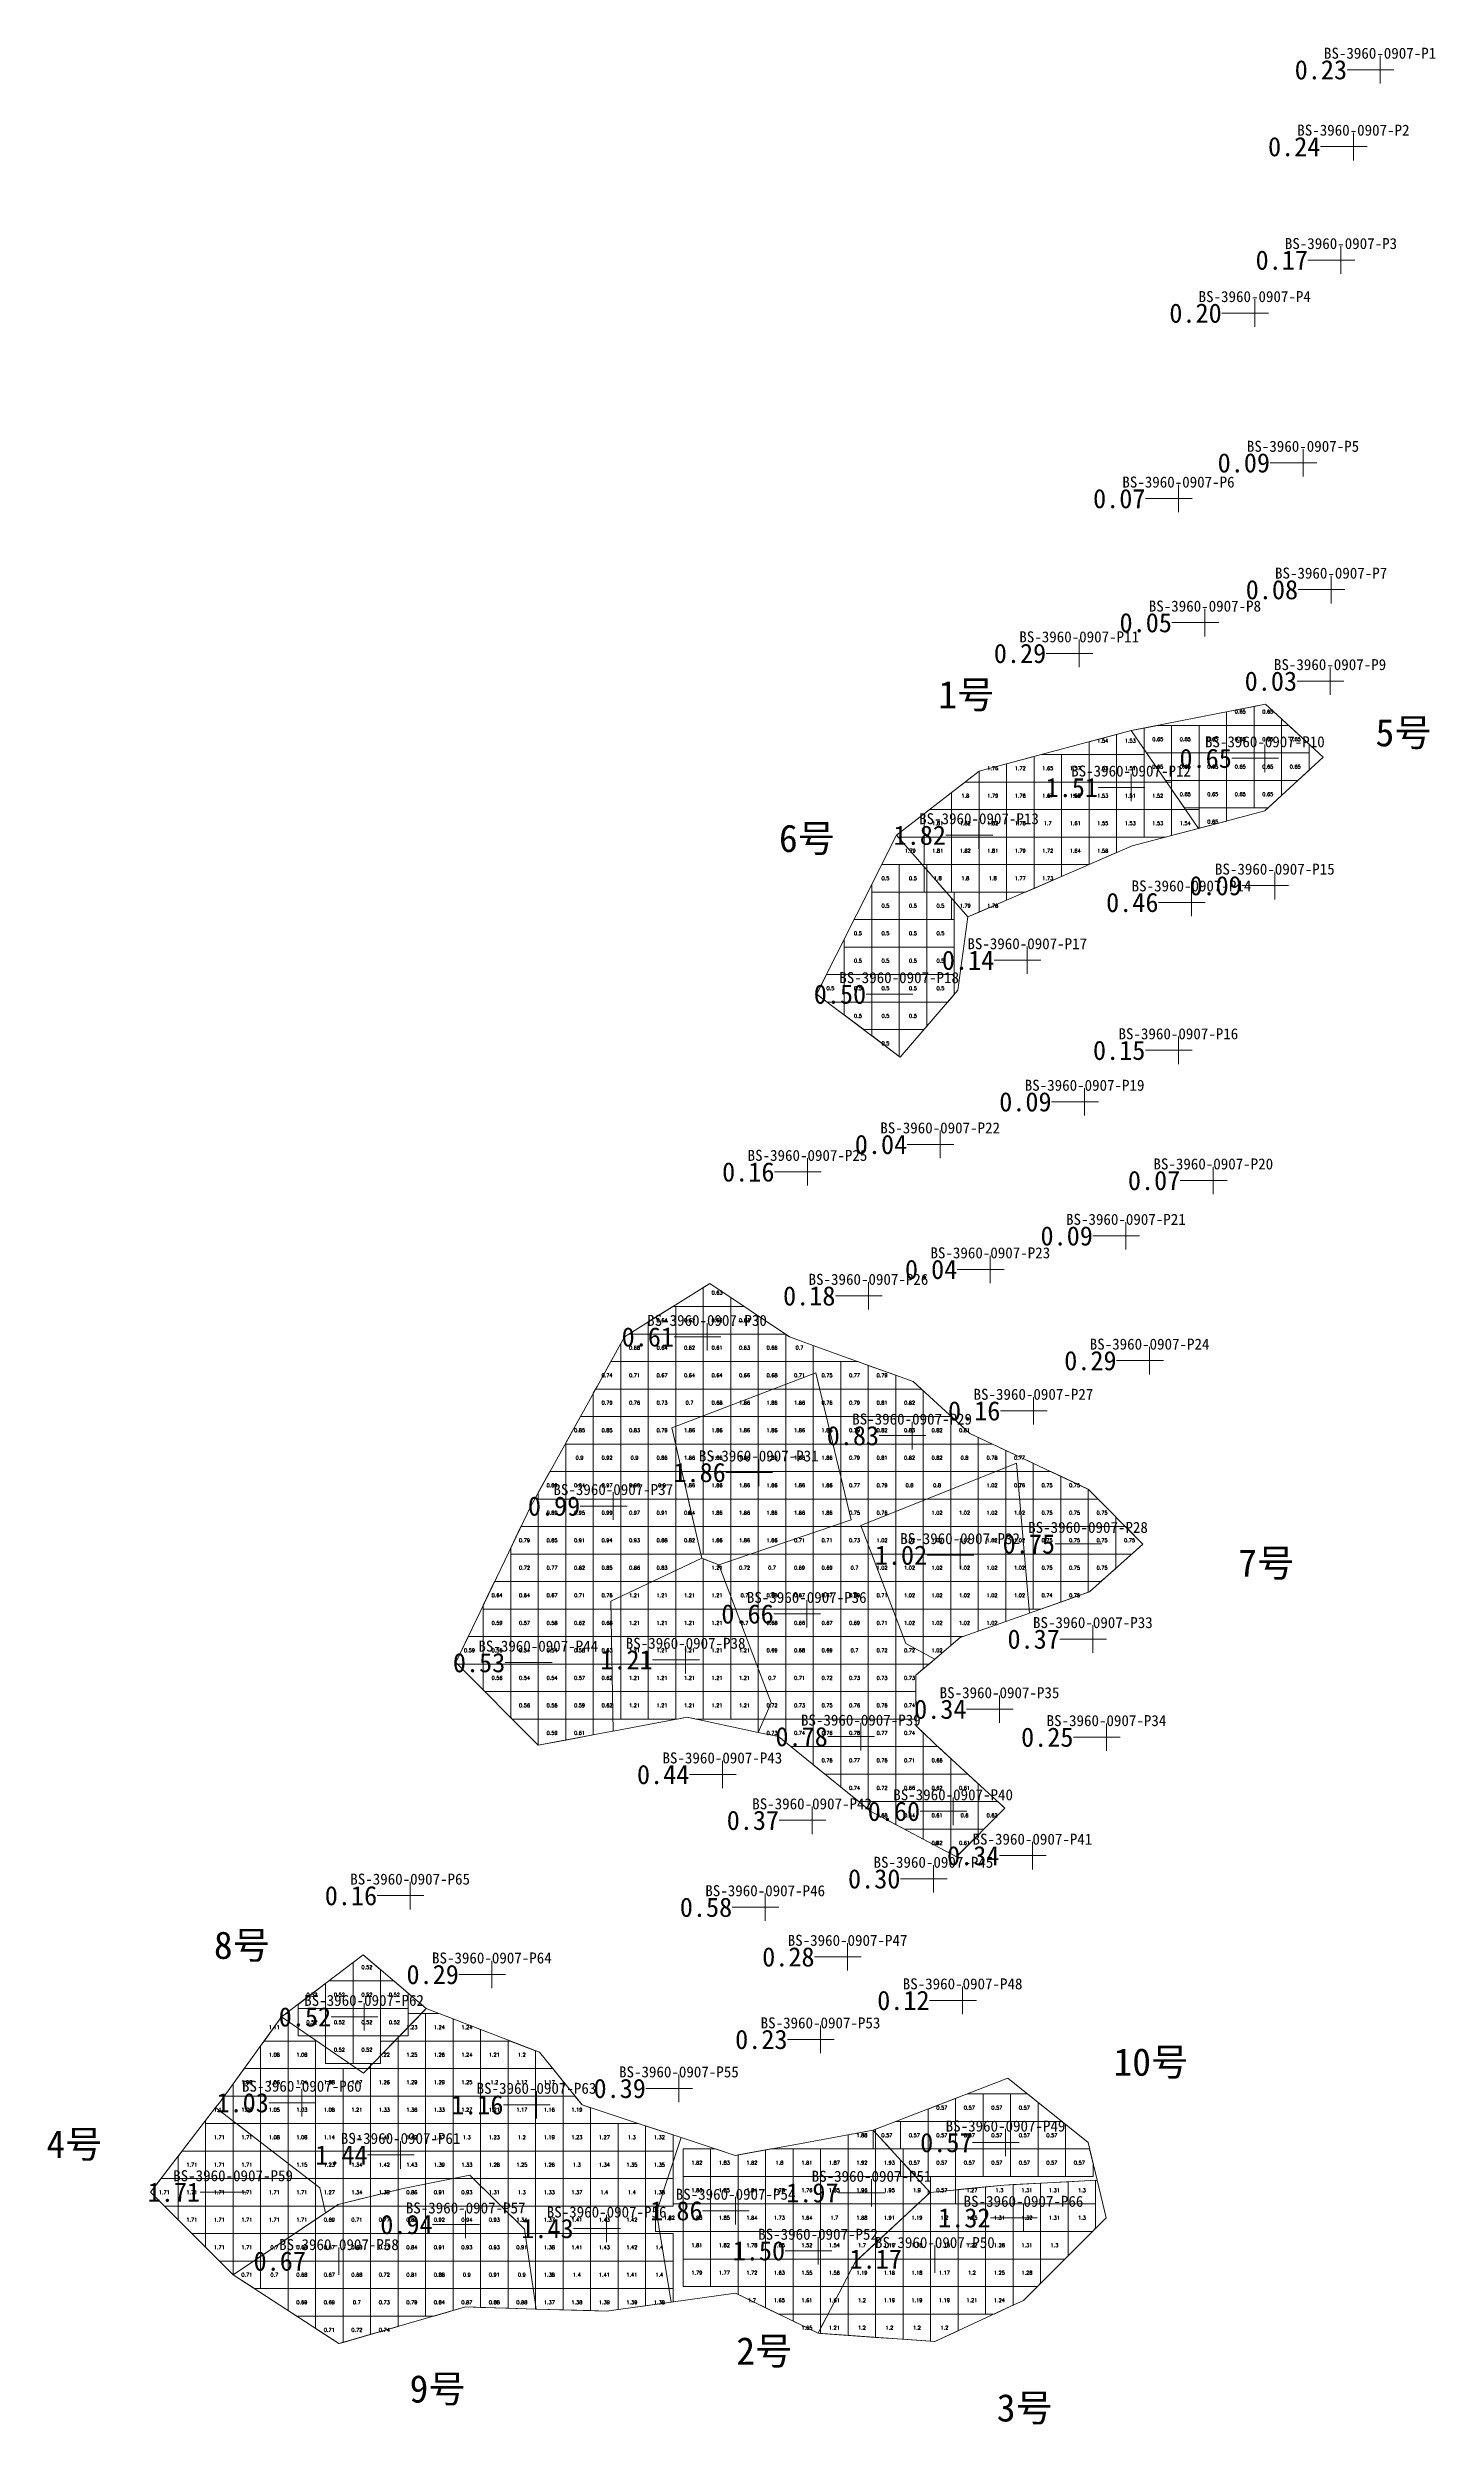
# Model space of a CAD drawing. Header units: inches. Extents: x 469987 to 470037.4, y 4349675.1 to 4349761.5.
import ezdxf
from ezdxf.enums import TextEntityAlignment as Align

# ---------------------------------------------------------------- set-up
doc = ezdxf.new("R2010")
doc.units = ezdxf.units.IN
doc.header["$MEASUREMENT"] = 0
for name, color, linetype, lineweight in [('0.500-1.000', 7, 'Continuous', 0), ('1.000-1.500', 7, 'Continuous', 0), ('1.500-3.000', 7, 'Continuous', 0), ('孔口文字', 7, 'Continuous', 0), ('点', 7, 'Continuous', 0), ('爆区方格网', 7, 'Continuous', 0), ('线条', 7, 'Continuous', 0), ('钻孔', 7, 'Continuous', 0)]:
    doc.layers.add(name, color=color, linetype=linetype, lineweight=lineweight)
doc.styles.add('3dmine_textStyle_1', font='txt.shx', dxfattribs={"height": 1, "bigfont": 'gbcbig.shx'})
doc.styles.add('3dmine_textStyle_2', font='宋体.ttf', dxfattribs={"height": 1})
doc.styles.add('3dmine_textStyle_3', font='simsunb.ttf', dxfattribs={"height": 1})

msp = doc.modelspace()

# ---------------------------------------------------------------- hatches: boundary and pattern name
at = {"layer": '钻孔', "linetype": 'Continuous', "lineweight": 0, "true_color": 0x808080, "extrusion": (0, 1, 0)}
for points in [[(-470036.419, 3949.732), (-470035.419, 3949.732), (-470035.419, 3960.732), (-470036.419, 3960.732)], [(-470035.45, 3949.799), (-470034.45, 3949.799), (-470034.45, 3960.799), (-470035.45, 3960.799)], [(-470034.997, 3949.828), (-470033.997, 3949.828), (-470033.997, 3960.828), (-470034.997, 3960.828)], [(-470031.861, 3949.96), (-470030.861, 3949.96), (-470030.861, 3960.96), (-470031.861, 3960.96)], [(-470033.617, 3949.881), (-470032.617, 3949.881), (-470032.617, 3960.881), (-470033.617, 3960.881)], [(-470029.088, 3950.014), (-470028.088, 3950.014), (-470028.088, 3961.014), (-470029.088, 3961.014)], [(-470034.639, 3949.909), (-470033.639, 3949.909), (-470033.639, 3960.909), (-470034.639, 3960.909)], [(-470030.05, 3950.098), (-470029.05, 3950.098), (-470029.05, 3961.098), (-470030.05, 3961.098)], [(-470025.478, 3950.034), (-470024.478, 3950.034), (-470024.478, 3961.034), (-470025.478, 3961.034)], [(-470034.6, 3949.866), (-470033.6, 3949.866), (-470033.6, 3960.866), (-470034.6, 3960.866)], [(-470029.562, 3949.914), (-470028.562, 3949.914), (-470028.562, 3960.914), (-470029.562, 3960.914)], [(-470032.592, 3949.655), (-470031.592, 3949.655), (-470031.592, 3960.655), (-470032.592, 3960.655)], [(-470023.589, 3949.901), (-470022.589, 3949.901), (-470022.589, 3960.901), (-470023.589, 3960.901)], [(-470029.084, 3949.541), (-470028.084, 3949.541), (-470028.084, 3960.541), (-470029.084, 3960.541)], [(-470025.675, 3949.743), (-470024.675, 3949.743), (-470024.675, 3960.743), (-470025.675, 3960.743)], [(-470020.423, 3949.726), (-470019.423, 3949.726), (-470019.423, 3960.726), (-470020.423, 3960.726)], [(-470015.598, 3949.75), (-470014.598, 3949.75), (-470014.598, 3960.75), (-470015.598, 3960.75)], [(-470030.354, 3950.284), (-470029.354, 3950.284), (-470029.354, 3960.284), (-470030.354, 3960.284)], [(-470027.176, 3949.631), (-470026.176, 3949.631), (-470026.176, 3960.631), (-470027.176, 3960.631)], [(-470022.246, 3949.741), (-470021.246, 3949.741), (-470021.246, 3960.741), (-470022.246, 3960.741)], [(-470017.815, 3949.861), (-470016.815, 3949.861), (-470016.815, 3960.861), (-470017.815, 3960.861)], [(-470028.038, 3950.469), (-470027.038, 3950.469), (-470027.038, 3960.469), (-470028.038, 3960.469)], [(-470023.813, 3949.746), (-470022.813, 3949.746), (-470022.813, 3960.746), (-470023.813, 3960.746)], [(-470025.975, 3949.554), (-470024.975, 3949.554), (-470024.975, 3960.554), (-470025.975, 3960.554)], [(-470022.581, 3949.641), (-470021.581, 3949.641), (-470021.581, 3960.641), (-470022.581, 3960.641)], [(-470026.47, 3950.423), (-470025.47, 3950.423), (-470025.47, 3960.423), (-470026.47, 3960.423)], [(-470012.502, 3949.671), (-470011.502, 3949.671), (-470011.502, 3960.671), (-470012.502, 3960.671)], [(-470015.766, 3949.677), (-470014.766, 3949.677), (-470014.766, 3960.677), (-470015.766, 3960.677)], [(-470023.777, 3950.221), (-470022.777, 3950.221), (-470022.777, 3960.221), (-470023.777, 3960.221)], [(-470001.15, 3949.842), (-470000.15, 3949.842), (-470000.15, 3960.842), (-470001.15, 3960.842)], [(-470020.177, 3949.678), (-470019.177, 3949.678), (-470019.177, 3960.678), (-470020.177, 3960.678)], [(-470017.055, 3949.834), (-470016.055, 3949.834), (-470016.055, 3960.834), (-470017.055, 3960.834)], [(-470004.121, 3949.911), (-470003.121, 3949.911), (-470003.121, 3960.911), (-470004.121, 3960.911)], [(-470021.238, 3949.747), (-470020.238, 3949.747), (-470020.238, 3960.747), (-470021.238, 3960.747)], [(-470016.072, 3949.823), (-470015.072, 3949.823), (-470015.072, 3960.823), (-470016.072, 3960.823)], [(-470010.922, 3949.758), (-470009.922, 3949.758), (-470009.922, 3960.758), (-470010.922, 3960.758)]]:
    msp.add_hatch(color=8, dxfattribs=at).paths.add_polyline_path(points, flags=0)
at = {"layer": '钻孔', "linetype": 'Continuous', "lineweight": 0, "true_color": 0x00ffff, "extrusion": (0, 1, 0)}
for points in [[(-470032.229, 3950.064), (-470031.229, 3950.064), (-470031.229, 3961.064), (-470032.229, 3961.064)], [(-470018.931, 3949.983), (-470017.931, 3949.983), (-470017.931, 3960.983), (-470018.931, 3960.983)], [(-470011.944, 3949.782), (-470010.944, 3949.782), (-470010.944, 3960.782), (-470011.944, 3960.782)], [(-470019.402, 3949.724), (-470018.402, 3949.724), (-470018.402, 3960.724), (-470019.402, 3960.724)], [(-470008.536, 3949.803), (-470007.536, 3949.803), (-470007.536, 3960.803), (-470008.536, 3960.803)], [(-470025.799, 3949.655), (-470024.799, 3949.655), (-470024.799, 3960.655), (-470025.799, 3960.655)], [(-470015.571, 3949.754), (-470014.571, 3949.754), (-470014.571, 3960.754), (-470015.571, 3960.754)], [(-470005.808, 3949.909), (-470004.808, 3949.909), (-470004.808, 3960.909), (-470005.808, 3960.909)], [(-470017.538, 3949.688), (-470016.538, 3949.688), (-470016.538, 3960.688), (-470017.538, 3960.688)], [(-470020.894, 3949.605), (-470019.894, 3949.605), (-470019.894, 3960.605), (-470020.894, 3960.605)], [(-470014.06, 3949.687), (-470013.06, 3949.687), (-470013.06, 3960.687), (-470014.06, 3960.687)], [(-469999.475, 3950.019), (-469998.475, 3950.019), (-469998.475, 3961.019), (-469999.475, 3961.019)], [(-470022.8, 3950.207), (-470021.8, 3950.207), (-470021.8, 3960.207), (-470022.8, 3960.207)], [(-470003.168, 3949.536), (-470002.168, 3949.536), (-470002.168, 3960.536), (-470003.168, 3960.536)], [(-469998.56, 3950.252), (-469997.56, 3950.252), (-469997.56, 3960.252), (-469998.56, 3960.252)]]:
    msp.add_hatch(color=4, dxfattribs=at).paths.add_polyline_path(points, flags=0)
at = {"layer": '钻孔', "linetype": 'Continuous', "lineweight": 0, "true_color": 0xff0000, "extrusion": (0, 1, 0)}
for points in [[(-470027.363, 3950.044), (-470026.363, 3950.044), (-470026.363, 3961.044), (-470027.363, 3961.044)], [(-470021.834, 3950.027), (-470020.834, 3950.027), (-470020.834, 3961.027), (-470021.834, 3961.027)], [(-470013.827, 3949.853), (-470012.827, 3949.853), (-470012.827, 3960.853), (-470013.827, 3960.853)], [(-469994.71, 3949.758), (-469993.71, 3949.758), (-469993.71, 3960.758), (-469994.71, 3960.758)], [(-470017.927, 3949.64), (-470016.927, 3949.64), (-470016.927, 3960.64), (-470017.927, 3960.64)], [(-470012.983, 3949.857), (-470011.983, 3949.857), (-470011.983, 3960.857), (-470012.983, 3960.857)], [(-470015.983, 3949.851), (-470014.983, 3949.851), (-470014.983, 3960.851), (-470015.983, 3960.851)]]:
    msp.add_hatch(color=1, dxfattribs=at).paths.add_polyline_path(points, flags=0)
at = {"layer": '钻孔', "linetype": 'Continuous', "lineweight": 0, "true_color": 0x0000ff, "extrusion": (0, 1, 0)}
for points in [[(-470021.149, 3949.801), (-470020.149, 3949.801), (-470020.149, 3960.801), (-470021.149, 3960.801)], [(-470011.167, 3949.81), (-470010.167, 3949.81), (-470010.167, 3960.81), (-470011.167, 3960.81)], [(-469997.211, 3949.945), (-469996.211, 3949.945), (-469996.211, 3960.945), (-469997.211, 3960.945)], [(-470005.743, 3949.875), (-470004.743, 3949.875), (-470004.743, 3960.875), (-470005.743, 3960.875)], [(-470000.801, 3949.75), (-469999.801, 3949.75), (-469999.801, 3960.75), (-470000.801, 3960.75)], [(-470008.294, 3950.309), (-470007.294, 3950.309), (-470007.294, 3960.309), (-470008.294, 3960.309)], [(-470023.453, 3949.639), (-470022.453, 3949.639), (-470022.453, 3960.639), (-470023.453, 3960.639)], [(-470020.23, 3949.608), (-470019.23, 3949.608), (-470019.23, 3960.608), (-470020.23, 3960.608)]]:
    msp.add_hatch(color=5, dxfattribs=at).paths.add_polyline_path(points, flags=0)

# ---------------------------------------------------------------- linework, layer by layer
at = {"layer": '0.500-1.000', "color": 4, "linetype": 'Continuous', "lineweight": 0, "true_color": 0x00ffff}
for points in [[(470033.355, 4349735.675), (470031.226, 4349733.718), (470028.814, 4349733.083), (470026.366, 4349736.637), (470031.254, 4349737.598), (470033.355, 4349735.675)], [(470020.431, 4349729.863), (470020.07, 4349727.2), (470017.968, 4349724.768), (470014.931, 4349727.059), (470016.382, 4349729.947), (470017.834, 4349732.836), (470020.431, 4349729.863)], [(470013.944, 4349714.598), (470015.301, 4349714.108), (470018.437, 4349712.976), (470020.502, 4349711.088), (470022.33, 4349710.226), (470024.82, 4349709.053), (470026.796, 4349707.065), (470024.85, 4349705.326), (470022.677, 4349704.558), (470022.198, 4349710.012), (470016.54, 4349707.737), (470018.18, 4349703.454), (470019.228, 4349702.881), (470018.543, 4349702.298), (470018.545, 4349700.452), (470019.158, 4349699.874), (470019.252, 4349699.785), (470021.777, 4349697.467), (470020.012, 4349695.701), (470017.051, 4349697.268), (470016.894, 4349697.352), (470015.216, 4349698.709), (470013.538, 4349700.066), (470012.808, 4349700.221), (470013.278, 4349701.293), (470011.378, 4349706.311), (470016.19, 4349707.943), (470014.906, 4349713.287), (470009.668, 4349711.286), (470010.759, 4349706.553), (470007.445, 4349704.992), (470007.537, 4349700.267), (470007.513, 4349700.263), (470004.808, 4349699.756), (470001.808, 4349702.756), (470003.732, 4349706.772), (470003.732, 4349706.772), (470004.536, 4349708.449), (470006.945, 4349712.795), (470007.944, 4349714.598), (470011.047, 4349716.543), (470013.944, 4349714.598)], [(470000.735, 4349690.181), (469998.456, 4349687.827), (469995.475, 4349689.878), (469998.444, 4349692.129), (469998.444, 4349692.129), (470000.735, 4349690.181)], [(470024.8, 4349685.308), (470025.127, 4349683.94), (470021.746, 4349683.762), (470019.065, 4349683.495), (470016.989, 4349685.757), (470019.437, 4349686.701), (470021.885, 4349687.646), (470024.8, 4349685.308)], [(470004.305, 4349682.157), (470004.731, 4349679.257), (470002.168, 4349679.331), (470000.664, 4349678.896), (469997.56, 4349677.999), (469993.71, 4349680.504), (469997.535, 4349683.059), (469999.333, 4349683.501), (469999.898, 4349683.64), (470002.322, 4349684.12), (470004.305, 4349682.157)]]:
    msp.add_lwpolyline(points, dxfattribs=at)
at = {"layer": '1.000-1.500', "color": 4, "linetype": 'Continuous', "lineweight": 0, "true_color": 0x00ffff}
for points in [[(470022.677, 4349704.558), (470022.499, 4349704.495), (470020.149, 4349703.664), (470019.228, 4349702.881), (470018.18, 4349703.454), (470016.54, 4349707.737), (470022.198, 4349710.012), (470022.677, 4349704.558)], [(470011.378, 4349706.311), (470013.278, 4349701.293), (470012.808, 4349700.221), (470010.219, 4349700.77), (470007.537, 4349700.267), (470007.445, 4349704.992), (470010.759, 4349706.553), (470011.378, 4349706.311)]]:
    msp.add_lwpolyline(points, dxfattribs=at)
at = {"layer": '1.000-1.500', "color": 5, "linetype": 'Continuous', "lineweight": 0, "true_color": 0x0000ff}
for points in [[(470004.854, 4349688.59), (470006.406, 4349686.676), (470008.661, 4349685.931), (470009.999, 4349685.489), (470009.102, 4349682.772), (470009.639, 4349679.506), (470007.294, 4349679.183), (470004.731, 4349679.257), (470004.305, 4349682.157), (470003.468, 4349682.986), (470003.201, 4349683.25), (470002.322, 4349684.12), (469999.898, 4349683.64), (469997.535, 4349683.059), (469997.074, 4349682.751), (469996.871, 4349683.663), (469993.075, 4349686.58), (469993.211, 4349686.758), (469995.475, 4349689.878), (469998.456, 4349687.827), (469999.817, 4349689.233), (470000.671, 4349690.114), (470000.735, 4349690.181), (470004.854, 4349688.59)], [(470025.453, 4349682.572), (470022.453, 4349679.572), (470021.988, 4349679.356), (470019.23, 4349678.074), (470014.983, 4349678.375), (470016.327, 4349680.966), (470019.065, 4349683.495), (470020.02, 4349683.59), (470021.746, 4349683.762), (470025.127, 4349683.94), (470025.453, 4349682.572)]]:
    msp.add_lwpolyline(points, dxfattribs=at)
at = {"layer": '1.500-3.000', "color": 1, "linetype": 'Continuous', "lineweight": 0, "true_color": 0xff0000}
for points in [[(470028.814, 4349733.083), (470026.401, 4349732.449), (470024.279, 4349731.53), (470020.431, 4349729.863), (470017.834, 4349732.836), (470020.841, 4349735.164), (470022.963, 4349735.73), (470026.366, 4349736.637), (470028.814, 4349733.083)], [(470019.065, 4349683.495), (470016.934, 4349681.526), (470016.327, 4349680.966), (470014.983, 4349678.375), (470012.305, 4349679.674), (470011.983, 4349679.83), (470009.639, 4349679.506), (470009.102, 4349682.772), (470009.999, 4349685.489), (470011.967, 4349684.839), (470014.179, 4349685.243), (470016.989, 4349685.757), (470019.065, 4349683.495)]]:
    msp.add_lwpolyline(points, dxfattribs=at)
at = {"layer": '1.500-3.000', "color": 4, "linetype": 'Continuous', "lineweight": 0, "true_color": 0x00ffff}
msp.add_lwpolyline([(470016.19, 4349707.943), (470011.378, 4349706.311), (470010.759, 4349706.553), (470009.668, 4349711.286), (470014.906, 4349713.287), (470016.19, 4349707.943)], dxfattribs=at)
at = {"layer": '1.500-3.000', "color": 5, "linetype": 'Continuous', "lineweight": 0, "true_color": 0x0000ff}
msp.add_lwpolyline([(469996.871, 4349683.663), (469997.074, 4349682.751), (469993.71, 4349680.504), (469990.71, 4349683.504), (469993.075, 4349686.58), (469996.871, 4349683.663)], dxfattribs=at)
at = {"layer": '点', "color": 138, "linetype": 'Continuous', "lineweight": 0, "true_color": 0x004c4c}
for points, elevation in [([(470035.919, 4349760.664), (470034.919, 4349760.664)], 3960.732), ([(470035.419, 4349760.164), (470035.419, 4349761.164)], 3960.732), ([(470034.45, 4349757.368), (470034.45, 4349758.368)], 3960.799), ([(470034.95, 4349757.868), (470033.95, 4349757.868)], 3960.799), ([(470034.497, 4349753.745), (470033.497, 4349753.745)], 3960.828), ([(470033.997, 4349753.245), (470033.997, 4349754.245)], 3960.828), ([(470030.861, 4349751.317), (470030.861, 4349752.317)], 3960.96), ([(470031.361, 4349751.817), (470030.361, 4349751.817)], 3960.96), ([(470032.617, 4349745.874), (470032.617, 4349746.874)], 3960.881), ([(470033.117, 4349746.374), (470032.117, 4349746.374)], 3960.881), ([(470028.588, 4349745.074), (470027.588, 4349745.074)], 3961.014), ([(470028.088, 4349744.574), (470028.088, 4349745.574)], 3961.014), ([(470034.139, 4349741.764), (470033.139, 4349741.764)], 3960.909), ([(470033.639, 4349741.264), (470033.639, 4349742.264)], 3960.909), ([(470029.05, 4349740.064), (470029.05, 4349741.064)], 3961.098), ([(470024.478, 4349738.947), (470024.478, 4349739.947)], 3961.034), ([(470029.55, 4349740.564), (470028.55, 4349740.564)], 3961.098), ([(470024.978, 4349739.447), (470023.978, 4349739.447)], 3961.034), ([(470034.1, 4349738.438), (470033.1, 4349738.438)], 3960.866), ([(470033.6, 4349737.938), (470033.6, 4349738.938)], 3960.866), ([(470031.729, 4349735.632), (470030.729, 4349735.632)], 3961.064), ([(470031.229, 4349735.132), (470031.229, 4349736.132)], 3961.064), ([(470026.363, 4349734.069), (470026.363, 4349735.069)], 3961.044), ([(470026.863, 4349734.569), (470025.863, 4349734.569)], 3961.044), ([(470020.834, 4349732.336), (470020.834, 4349733.336)], 3961.027), ([(470021.334, 4349732.836), (470020.334, 4349732.836)], 3961.027), ([(470031.592, 4349730.503), (470031.592, 4349731.503)], 3960.655), ([(470029.062, 4349730.392), (470028.062, 4349730.392)], 3960.914), ([(470028.562, 4349729.892), (470028.562, 4349730.892)], 3960.914), ([(470032.092, 4349731.003), (470031.092, 4349731.003)], 3960.655), ([(470022.589, 4349727.791), (470022.589, 4349728.791)], 3960.901), ([(470023.089, 4349728.291), (470022.089, 4349728.291)], 3960.901), ([(470018.431, 4349727.059), (470017.431, 4349727.059)], 3960.983), ([(470017.931, 4349726.559), (470017.931, 4349727.559)], 3960.983), ([(470028.084, 4349724.517), (470028.084, 4349725.517)], 3960.541), ([(470028.584, 4349725.017), (470027.584, 4349725.017)], 3960.541), ([(470024.675, 4349722.645), (470024.675, 4349723.645)], 3960.743), ([(470025.175, 4349723.145), (470024.175, 4349723.145)], 3960.743), ([(470019.423, 4349721.096), (470019.423, 4349722.096)], 3960.726), ([(470014.598, 4349720.096), (470014.598, 4349721.096)], 3960.75), ([(470019.923, 4349721.596), (470018.923, 4349721.596)], 3960.726), ([(470015.098, 4349720.596), (470014.098, 4349720.596)], 3960.75), ([(470029.854, 4349720.285), (470028.854, 4349720.285)], 3960.284), ([(470029.354, 4349719.785), (470029.354, 4349720.785)], 3960.284), ([(470026.676, 4349718.271), (470025.676, 4349718.271)], 3960.631), ([(470026.176, 4349717.771), (470026.176, 4349718.771)], 3960.631), ([(470021.246, 4349716.553), (470021.246, 4349717.553)], 3960.741), ([(470016.815, 4349715.59), (470016.815, 4349716.59)], 3960.861), ([(470021.746, 4349717.053), (470020.746, 4349717.053)], 3960.741), ([(470017.315, 4349716.09), (470016.315, 4349716.09)], 3960.861), ([(470010.944, 4349714.098), (470010.944, 4349715.098)], 3960.782), ([(470011.444, 4349714.598), (470010.444, 4349714.598)], 3960.782), ([(470027.038, 4349713.235), (470027.038, 4349714.235)], 3960.469), ([(470027.538, 4349713.735), (470026.538, 4349713.735)], 3960.469), ([(470022.813, 4349711.41), (470022.813, 4349712.41)], 3960.746), ([(470018.402, 4349710.509), (470018.402, 4349711.509)], 3960.724), ([(470023.313, 4349711.91), (470022.313, 4349711.91)], 3960.746), ([(470018.902, 4349711.009), (470017.902, 4349711.009)], 3960.724), ([(470013.327, 4349709.669), (470012.327, 4349709.669)], 3960.853), ([(470012.827, 4349709.169), (470012.827, 4349710.169)], 3960.853), ([(470007.536, 4349707.949), (470007.536, 4349708.949)], 3960.803), ([(470008.036, 4349708.449), (470007.036, 4349708.449)], 3960.803), ([(470020.149, 4349706.164), (470020.149, 4349707.164)], 3960.801), ([(470025.299, 4349707.072), (470024.299, 4349707.072)], 3960.655), ([(470024.799, 4349706.572), (470024.799, 4349707.572)], 3960.655), ([(470020.649, 4349706.664), (470019.649, 4349706.664)], 3960.801), ([(470015.071, 4349704.527), (470014.071, 4349704.527)], 3960.754), ([(470014.571, 4349704.027), (470014.571, 4349705.027)], 3960.754), ([(470025.475, 4349703.612), (470024.475, 4349703.612)], 3960.554), ([(470024.975, 4349703.112), (470024.975, 4349704.112)], 3960.554), ([(470005.308, 4349702.756), (470004.308, 4349702.756)], 3960.909), ([(470004.808, 4349702.256), (470004.808, 4349703.256)], 3960.909), ([(470010.667, 4349702.86), (470009.667, 4349702.86)], 3960.81), ([(470010.167, 4349702.36), (470010.167, 4349703.36)], 3960.81), ([(470022.081, 4349701.063), (470021.081, 4349701.063)], 3960.641), ([(470021.581, 4349700.563), (470021.581, 4349701.563)], 3960.641), ([(470016.538, 4349699.566), (470016.538, 4349700.566)], 3960.688), ([(470025.47, 4349699.548), (470025.47, 4349700.548)], 3960.423), ([(470017.038, 4349700.066), (470016.038, 4349700.066)], 3960.688), ([(470025.97, 4349700.048), (470024.97, 4349700.048)], 3960.423), ([(470012.002, 4349698.691), (470011.002, 4349698.691)], 3960.671), ([(470011.502, 4349698.191), (470011.502, 4349699.191)], 3960.671), ([(470014.766, 4349696.524), (470014.766, 4349697.524)], 3960.677), ([(470019.894, 4349696.852), (470019.894, 4349697.852)], 3960.605), ([(470015.266, 4349697.024), (470014.266, 4349697.024)], 3960.677), ([(470020.394, 4349697.352), (470019.394, 4349697.352)], 3960.605), ([(470022.777, 4349695.239), (470022.777, 4349696.239)], 3960.221), ([(470019.177, 4349694.398), (470019.177, 4349695.398)], 3960.678), ([(470023.277, 4349695.739), (470022.277, 4349695.739)], 3960.221), ([(470000.65, 4349694.286), (469999.65, 4349694.286)], 3960.842), ([(470000.15, 4349693.786), (470000.15, 4349694.786)], 3960.842), ([(470013.06, 4349693.364), (470013.06, 4349694.364)], 3960.687), ([(470019.677, 4349694.898), (470018.677, 4349694.898)], 3960.678), ([(470013.56, 4349693.864), (470012.56, 4349693.864)], 3960.687), ([(470016.055, 4349691.56), (470016.055, 4349692.56)], 3960.834), ([(470003.121, 4349690.92), (470003.121, 4349691.92)], 3960.911), ([(470016.555, 4349692.06), (470015.555, 4349692.06)], 3960.834), ([(470003.621, 4349691.42), (470002.621, 4349691.42)], 3960.911), ([(470020.238, 4349689.978), (470020.238, 4349690.978)], 3960.747), ([(469998.975, 4349689.878), (469997.975, 4349689.878)], 3961.019), ([(469998.475, 4349689.378), (469998.475, 4349690.378)], 3961.019), ([(470020.738, 4349690.478), (470019.738, 4349690.478)], 3960.747), ([(470015.572, 4349689.059), (470014.572, 4349689.059)], 3960.823), ([(470015.072, 4349688.559), (470015.072, 4349689.559)], 3960.823), ([(469996.211, 4349686.258), (469996.211, 4349687.258)], 3960.945), ([(470004.743, 4349686.181), (470004.743, 4349687.181)], 3960.875), ([(470010.422, 4349687.278), (470009.422, 4349687.278)], 3960.758), ([(470009.922, 4349686.778), (470009.922, 4349687.778)], 3960.758), ([(469996.711, 4349686.758), (469995.711, 4349686.758)], 3960.945), ([(470005.243, 4349686.681), (470004.243, 4349686.681)], 3960.875), ([(470021.8, 4349684.808), (470021.8, 4349685.808)], 3960.207), ([(470000.301, 4349684.859), (469999.301, 4349684.859)], 3960.75), ([(469999.801, 4349684.359), (469999.801, 4349685.359)], 3960.75), ([(470022.3, 4349685.308), (470021.3, 4349685.308)], 3960.207), ([(469993.71, 4349683.004), (469993.71, 4349684.004)], 3960.758), ([(470016.927, 4349682.983), (470016.927, 4349683.983)], 3960.64), ([(469994.21, 4349683.504), (469993.21, 4349683.504)], 3960.758), ([(470011.983, 4349682.33), (470011.983, 4349683.33)], 3960.857), ([(470017.427, 4349683.483), (470016.427, 4349683.483)], 3960.64), ([(470022.453, 4349682.072), (470022.453, 4349683.072)], 3960.639), ([(470002.668, 4349682.331), (470001.668, 4349682.331)], 3960.536), ([(470002.168, 4349681.831), (470002.168, 4349682.831)], 3960.536), ([(470007.794, 4349682.183), (470006.794, 4349682.183)], 3960.309), ([(470007.294, 4349681.683), (470007.294, 4349682.683)], 3960.309), ([(470012.483, 4349682.83), (470011.483, 4349682.83)], 3960.857), ([(470022.953, 4349682.572), (470021.953, 4349682.572)], 3960.639), ([(469997.56, 4349680.499), (469997.56, 4349681.499)], 3960.252), ([(470015.483, 4349681.375), (470014.483, 4349681.375)], 3960.851), ([(470014.983, 4349680.875), (470014.983, 4349681.875)], 3960.851), ([(470019.23, 4349680.574), (470019.23, 4349681.574)], 3960.608), ([(469998.06, 4349680.999), (469997.06, 4349680.999)], 3960.252), ([(470019.73, 4349681.074), (470018.73, 4349681.074)], 3960.608)]:
    msp.add_lwpolyline(points, dxfattribs=dict(at, elevation=elevation))
at = {"layer": '爆区方格网', "color": 4, "linetype": 'Continuous', "lineweight": 0, "true_color": 0x00ffff}
for points, elevation in [([(470030.836, 4349736.827), (470029.836, 4349736.827), (470029.836, 4349737.319), (470030.836, 4349737.516), (470030.836, 4349736.827)], 3961.064), ([(470031.836, 4349737.065), (470031.836, 4349736.827), (470030.836, 4349736.827), (470030.836, 4349737.516), (470031.254, 4349737.598), (470031.836, 4349737.065)], 3961.064), ([(470027.836, 4349735.827), (470026.924, 4349735.827), (470026.836, 4349735.954), (470026.836, 4349736.729), (470027.334, 4349736.827), (470027.836, 4349736.827), (470027.836, 4349735.827)], 3961.064), ([(470028.836, 4349735.827), (470027.836, 4349735.827), (470027.836, 4349736.827), (470028.836, 4349736.827), (470028.836, 4349735.827)], 3961.064), ([(470029.836, 4349735.827), (470028.836, 4349735.827), (470028.836, 4349736.827), (470029.836, 4349736.827), (470029.836, 4349735.827)], 3961.064), ([(470030.836, 4349735.827), (470029.836, 4349735.827), (470029.836, 4349736.827), (470030.836, 4349736.827), (470030.836, 4349735.827)], 3961.064), ([(470031.836, 4349735.827), (470030.836, 4349735.827), (470030.836, 4349736.827), (470031.836, 4349736.827), (470031.836, 4349735.827)], 3961.064), ([(470032.836, 4349736.149), (470032.836, 4349735.827), (470031.836, 4349735.827), (470031.836, 4349736.827), (470032.096, 4349736.827), (470032.836, 4349736.149)], 3961.064), ([(470027.836, 4349734.827), (470027.613, 4349734.827), (470026.924, 4349735.827), (470027.836, 4349735.827), (470027.836, 4349734.827)], 3961.064), ([(470028.836, 4349734.827), (470027.836, 4349734.827), (470027.836, 4349735.827), (470028.836, 4349735.827), (470028.836, 4349734.827)], 3961.064), ([(470029.836, 4349734.827), (470028.836, 4349734.827), (470028.836, 4349735.827), (470029.836, 4349735.827), (470029.836, 4349734.827)], 3961.064), ([(470030.836, 4349734.827), (470029.836, 4349734.827), (470029.836, 4349735.827), (470030.836, 4349735.827), (470030.836, 4349734.827)], 3961.064), ([(470031.836, 4349734.827), (470030.836, 4349734.827), (470030.836, 4349735.827), (470031.836, 4349735.827), (470031.836, 4349734.827)], 3961.064), ([(470032.836, 4349735.198), (470032.433, 4349734.827), (470031.836, 4349734.827), (470031.836, 4349735.827), (470032.836, 4349735.827), (470032.836, 4349735.198)], 3961.064), ([(470028.836, 4349733.827), (470028.302, 4349733.827), (470027.836, 4349734.503), (470027.836, 4349734.827), (470028.836, 4349734.827), (470028.836, 4349733.827)], 3961.064), ([(470029.836, 4349733.827), (470028.836, 4349733.827), (470028.836, 4349734.827), (470029.836, 4349734.827), (470029.836, 4349733.827)], 3961.064), ([(470030.836, 4349733.827), (470029.836, 4349733.827), (470029.836, 4349734.827), (470030.836, 4349734.827), (470030.836, 4349733.827)], 3961.064), ([(470031.836, 4349734.278), (470031.345, 4349733.827), (470030.836, 4349733.827), (470030.836, 4349734.827), (470031.836, 4349734.827), (470031.836, 4349734.278)], 3961.064), ([(470029.836, 4349733.352), (470028.836, 4349733.089), (470028.836, 4349733.827), (470029.836, 4349733.827), (470029.836, 4349733.352)], 3961.064), ([(470017.932, 4349730.769), (470016.932, 4349730.769), (470016.932, 4349731.041), (470017.298, 4349731.769), (470017.932, 4349731.769), (470017.932, 4349730.769)], 3960.983), ([(470018.932, 4349730.769), (470017.932, 4349730.769), (470017.932, 4349731.769), (470018.932, 4349731.769), (470018.932, 4349730.769)], 3960.983), ([(470017.932, 4349729.769), (470016.932, 4349729.769), (470016.932, 4349730.769), (470017.932, 4349730.769), (470017.932, 4349729.769)], 3960.983), ([(470018.932, 4349729.769), (470017.932, 4349729.769), (470017.932, 4349730.769), (470018.932, 4349730.769), (470018.932, 4349729.769)], 3960.983), ([(470019.932, 4349729.769), (470018.932, 4349729.769), (470018.932, 4349730.769), (470019.932, 4349730.769), (470019.932, 4349729.769)], 3960.983), ([(470016.932, 4349728.769), (470015.932, 4349728.769), (470015.932, 4349729.051), (470016.293, 4349729.769), (470016.932, 4349729.769), (470016.932, 4349728.769)], 3960.983), ([(470017.932, 4349728.769), (470016.932, 4349728.769), (470016.932, 4349729.769), (470017.932, 4349729.769), (470017.932, 4349728.769)], 3960.983), ([(470018.932, 4349728.769), (470017.932, 4349728.769), (470017.932, 4349729.769), (470018.932, 4349729.769), (470018.932, 4349728.769)], 3960.983), ([(470019.932, 4349728.769), (470018.932, 4349728.769), (470018.932, 4349729.769), (470019.932, 4349729.769), (470019.932, 4349728.769)], 3960.983), ([(470016.932, 4349727.769), (470015.932, 4349727.769), (470015.932, 4349728.769), (470016.932, 4349728.769), (470016.932, 4349727.769)], 3960.983), ([(470017.932, 4349727.769), (470016.932, 4349727.769), (470016.932, 4349728.769), (470017.932, 4349728.769), (470017.932, 4349727.769)], 3960.983), ([(470018.932, 4349727.769), (470017.932, 4349727.769), (470017.932, 4349728.769), (470018.932, 4349728.769), (470018.932, 4349727.769)], 3960.983), ([(470019.932, 4349727.769), (470018.932, 4349727.769), (470018.932, 4349728.769), (470019.932, 4349728.769), (470019.932, 4349727.769)], 3960.983), ([(470015.932, 4349726.769), (470015.315, 4349726.769), (470014.932, 4349727.058), (470014.932, 4349727.061), (470015.288, 4349727.769), (470015.932, 4349727.769), (470015.932, 4349726.769)], 3960.983), ([(470016.932, 4349726.769), (470015.932, 4349726.769), (470015.932, 4349727.769), (470016.932, 4349727.769), (470016.932, 4349726.769)], 3960.983), ([(470017.932, 4349726.769), (470016.932, 4349726.769), (470016.932, 4349727.769), (470017.932, 4349727.769), (470017.932, 4349726.769)], 3960.983), ([(470018.932, 4349726.769), (470017.932, 4349726.769), (470017.932, 4349727.769), (470018.932, 4349727.769), (470018.932, 4349726.769)], 3960.983), ([(470019.932, 4349727.041), (470019.697, 4349726.769), (470018.932, 4349726.769), (470018.932, 4349727.769), (470019.932, 4349727.769), (470019.932, 4349727.041)], 3960.983), ([(470016.932, 4349725.769), (470016.641, 4349725.769), (470015.932, 4349726.303), (470015.932, 4349726.769), (470016.932, 4349726.769), (470016.932, 4349725.769)], 3960.983), ([(470017.932, 4349725.769), (470016.932, 4349725.769), (470016.932, 4349726.769), (470017.932, 4349726.769), (470017.932, 4349725.769)], 3960.983), ([(470018.932, 4349725.884), (470018.833, 4349725.769), (470017.932, 4349725.769), (470017.932, 4349726.769), (470018.932, 4349726.769), (470018.932, 4349725.884)], 3960.983), ([(470017.932, 4349724.795), (470016.932, 4349725.549), (470016.932, 4349725.769), (470017.932, 4349725.769), (470017.932, 4349724.795)], 3960.983), ([(470011.809, 4349716.031), (470011.809, 4349715.702), (470010.809, 4349715.702), (470010.809, 4349716.394), (470011.047, 4349716.543), (470011.809, 4349716.031)], 3960.909), ([(470009.809, 4349714.702), (470008.809, 4349714.702), (470008.809, 4349715.14), (470009.706, 4349715.702), (470009.809, 4349715.702), (470009.809, 4349714.702)], 3960.909), ([(470010.809, 4349714.702), (470009.809, 4349714.702), (470009.809, 4349715.702), (470010.809, 4349715.702), (470010.809, 4349714.702)], 3960.909), ([(470011.809, 4349714.702), (470010.809, 4349714.702), (470010.809, 4349715.702), (470011.809, 4349715.702), (470011.809, 4349714.702)], 3960.909), ([(470012.809, 4349715.36), (470012.809, 4349714.702), (470011.809, 4349714.702), (470011.809, 4349715.702), (470012.299, 4349715.702), (470012.809, 4349715.36)], 3960.909), ([(470008.809, 4349713.702), (470007.809, 4349713.702), (470007.809, 4349714.354), (470007.944, 4349714.598), (470008.111, 4349714.702), (470008.809, 4349714.702), (470008.809, 4349713.702)], 3960.909), ([(470009.809, 4349713.702), (470008.809, 4349713.702), (470008.809, 4349714.702), (470009.809, 4349714.702), (470009.809, 4349713.702)], 3960.909), ([(470010.809, 4349713.702), (470009.809, 4349713.702), (470009.809, 4349714.702), (470010.809, 4349714.702), (470010.809, 4349713.702)], 3960.909), ([(470011.809, 4349713.702), (470010.809, 4349713.702), (470010.809, 4349714.702), (470011.809, 4349714.702), (470011.809, 4349713.702)], 3960.909), ([(470012.809, 4349713.702), (470011.809, 4349713.702), (470011.809, 4349714.702), (470012.809, 4349714.702), (470012.809, 4349713.702)], 3960.909), ([(470013.809, 4349714.688), (470013.809, 4349713.702), (470012.809, 4349713.702), (470012.809, 4349714.702), (470013.788, 4349714.702), (470013.809, 4349714.688)], 3960.909), ([(470013.944, 4349714.598), (470014.809, 4349714.285), (470014.809, 4349713.702), (470013.809, 4349713.702), (470013.809, 4349714.688), (470013.944, 4349714.598)], 3960.909), ([(470007.809, 4349712.702), (470006.893, 4349712.702), (470006.945, 4349712.795), (470007.448, 4349713.702), (470007.809, 4349713.702), (470007.809, 4349712.702)], 3960.909), ([(470008.809, 4349712.702), (470007.809, 4349712.702), (470007.809, 4349713.702), (470008.809, 4349713.702), (470008.809, 4349712.702)], 3960.909), ([(470009.809, 4349712.702), (470008.809, 4349712.702), (470008.809, 4349713.702), (470009.809, 4349713.702), (470009.809, 4349712.702)], 3960.909), ([(470010.809, 4349712.702), (470009.809, 4349712.702), (470009.809, 4349713.702), (470010.809, 4349713.702), (470010.809, 4349712.702)], 3960.909), ([(470011.809, 4349712.702), (470010.809, 4349712.702), (470010.809, 4349713.702), (470011.809, 4349713.702), (470011.809, 4349712.702)], 3960.909), ([(470012.809, 4349712.702), (470011.809, 4349712.702), (470011.809, 4349713.702), (470012.809, 4349713.702), (470012.809, 4349712.702)], 3960.909), ([(470013.809, 4349712.702), (470012.809, 4349712.702), (470012.809, 4349713.702), (470013.809, 4349713.702), (470013.809, 4349712.702)], 3960.909), ([(470014.809, 4349712.702), (470013.809, 4349712.702), (470013.809, 4349713.702), (470014.809, 4349713.702), (470014.809, 4349712.702)], 3960.909), ([(470015.809, 4349712.702), (470014.809, 4349712.702), (470014.809, 4349713.702), (470015.809, 4349713.702), (470015.809, 4349712.702)], 3960.909), ([(470016.809, 4349713.563), (470016.809, 4349712.702), (470015.809, 4349712.702), (470015.809, 4349713.702), (470016.425, 4349713.702), (470016.809, 4349713.563)], 3960.909), ([(470017.809, 4349713.202), (470017.809, 4349712.702), (470016.809, 4349712.702), (470016.809, 4349713.563), (470017.809, 4349713.202)], 3960.909), ([(470007.809, 4349711.702), (470006.809, 4349711.702), (470006.809, 4349712.55), (470006.893, 4349712.702), (470007.809, 4349712.702), (470007.809, 4349711.702)], 3960.909), ([(470008.809, 4349711.702), (470007.809, 4349711.702), (470007.809, 4349712.702), (470008.809, 4349712.702), (470008.809, 4349711.702)], 3960.909), ([(470009.809, 4349711.702), (470008.809, 4349711.702), (470008.809, 4349712.702), (470009.809, 4349712.702), (470009.809, 4349711.702)], 3960.909), ([(470010.809, 4349711.702), (470009.809, 4349711.702), (470009.809, 4349712.702), (470010.809, 4349712.702), (470010.809, 4349711.702)], 3960.909), ([(470011.809, 4349711.702), (470010.809, 4349711.702), (470010.809, 4349712.702), (470011.809, 4349712.702), (470011.809, 4349711.702)], 3960.909), ([(470012.809, 4349711.702), (470011.809, 4349711.702), (470011.809, 4349712.702), (470012.809, 4349712.702), (470012.809, 4349711.702)], 3960.853), ([(470013.809, 4349711.702), (470012.809, 4349711.702), (470012.809, 4349712.702), (470013.809, 4349712.702), (470013.809, 4349711.702)], 3960.853), ([(470014.809, 4349711.702), (470013.809, 4349711.702), (470013.809, 4349712.702), (470014.809, 4349712.702), (470014.809, 4349711.702)], 3960.853), ([(470015.809, 4349711.702), (470014.809, 4349711.702), (470014.809, 4349712.702), (470015.809, 4349712.702), (470015.809, 4349711.702)], 3960.909), ([(470016.809, 4349711.702), (470015.809, 4349711.702), (470015.809, 4349712.702), (470016.809, 4349712.702), (470016.809, 4349711.702)], 3960.909), ([(470017.809, 4349711.702), (470016.809, 4349711.702), (470016.809, 4349712.702), (470017.809, 4349712.702), (470017.809, 4349711.702)], 3960.909), ([(470018.809, 4349712.636), (470018.809, 4349711.702), (470017.809, 4349711.702), (470017.809, 4349712.702), (470018.736, 4349712.702), (470018.809, 4349712.636)], 3960.909), ([(470006.809, 4349710.702), (470005.809, 4349710.702), (470005.809, 4349710.746), (470006.339, 4349711.702), (470006.809, 4349711.702), (470006.809, 4349710.702)], 3960.909), ([(470007.809, 4349710.702), (470006.809, 4349710.702), (470006.809, 4349711.702), (470007.809, 4349711.702), (470007.809, 4349710.702)], 3960.909), ([(470008.809, 4349710.702), (470007.809, 4349710.702), (470007.809, 4349711.702), (470008.809, 4349711.702), (470008.809, 4349710.702)], 3960.909), ([(470009.809, 4349710.702), (470008.809, 4349710.702), (470008.809, 4349711.702), (470009.809, 4349711.702), (470009.809, 4349710.702)], 3960.909), ([(470010.809, 4349710.702), (470009.809, 4349710.702), (470009.809, 4349711.702), (470010.809, 4349711.702), (470010.809, 4349710.702)], 3960.853), ([(470011.809, 4349710.702), (470010.809, 4349710.702), (470010.809, 4349711.702), (470011.809, 4349711.702), (470011.809, 4349710.702)], 3960.853), ([(470012.809, 4349710.702), (470011.809, 4349710.702), (470011.809, 4349711.702), (470012.809, 4349711.702), (470012.809, 4349710.702)], 3960.853), ([(470013.809, 4349710.702), (470012.809, 4349710.702), (470012.809, 4349711.702), (470013.809, 4349711.702), (470013.809, 4349710.702)], 3960.853), ([(470014.809, 4349710.702), (470013.809, 4349710.702), (470013.809, 4349711.702), (470014.809, 4349711.702), (470014.809, 4349710.702)], 3960.853), ([(470015.809, 4349710.702), (470014.809, 4349710.702), (470014.809, 4349711.702), (470015.809, 4349711.702), (470015.809, 4349710.702)], 3960.853), ([(470016.809, 4349710.702), (470015.809, 4349710.702), (470015.809, 4349711.702), (470016.809, 4349711.702), (470016.809, 4349710.702)], 3960.909), ([(470017.809, 4349710.702), (470016.809, 4349710.702), (470016.809, 4349711.702), (470017.809, 4349711.702), (470017.809, 4349710.702)], 3960.909), ([(470018.809, 4349710.702), (470017.809, 4349710.702), (470017.809, 4349711.702), (470018.809, 4349711.702), (470018.809, 4349710.702)], 3960.909), ([(470019.809, 4349710.702), (470018.809, 4349710.702), (470018.809, 4349711.702), (470019.809, 4349711.702), (470019.809, 4349710.702)], 3960.909), ([(470020.502, 4349711.088), (470020.809, 4349710.943), (470020.809, 4349710.702), (470019.809, 4349710.702), (470019.809, 4349711.702), (470019.83, 4349711.702), (470020.502, 4349711.088)], 3960.909), ([(470006.809, 4349709.702), (470005.809, 4349709.702), (470005.809, 4349710.702), (470006.809, 4349710.702), (470006.809, 4349709.702)], 3960.909), ([(470007.809, 4349709.702), (470006.809, 4349709.702), (470006.809, 4349710.702), (470007.809, 4349710.702), (470007.809, 4349709.702)], 3960.909), ([(470008.809, 4349709.702), (470007.809, 4349709.702), (470007.809, 4349710.702), (470008.809, 4349710.702), (470008.809, 4349709.702)], 3960.909), ([(470009.809, 4349709.702), (470008.809, 4349709.702), (470008.809, 4349710.702), (470009.809, 4349710.702), (470009.809, 4349709.702)], 3960.909), ([(470010.809, 4349709.702), (470009.809, 4349709.702), (470009.809, 4349710.702), (470010.809, 4349710.702), (470010.809, 4349709.702)], 3960.853), ([(470011.809, 4349709.702), (470010.809, 4349709.702), (470010.809, 4349710.702), (470011.809, 4349710.702), (470011.809, 4349709.702)], 3960.853), ([(470012.809, 4349709.702), (470011.809, 4349709.702), (470011.809, 4349710.702), (470012.809, 4349710.702), (470012.809, 4349709.702)], 3960.853), ([(470013.809, 4349709.702), (470012.809, 4349709.702), (470012.809, 4349710.702), (470013.809, 4349710.702), (470013.809, 4349709.702)], 3960.853), ([(470014.809, 4349709.702), (470013.809, 4349709.702), (470013.809, 4349710.702), (470014.809, 4349710.702), (470014.809, 4349709.702)], 3960.853), ([(470015.809, 4349709.702), (470014.809, 4349709.702), (470014.809, 4349710.702), (470015.809, 4349710.702), (470015.809, 4349709.702)], 3960.853), ([(470016.809, 4349709.702), (470015.809, 4349709.702), (470015.809, 4349710.702), (470016.809, 4349710.702), (470016.809, 4349709.702)], 3960.909), ([(470017.809, 4349709.702), (470016.809, 4349709.702), (470016.809, 4349710.702), (470017.809, 4349710.702), (470017.809, 4349709.702)], 3960.909), ([(470018.809, 4349709.702), (470017.809, 4349709.702), (470017.809, 4349710.702), (470018.809, 4349710.702), (470018.809, 4349709.702)], 3960.909), ([(470019.809, 4349709.702), (470018.809, 4349709.702), (470018.809, 4349710.702), (470019.809, 4349710.702), (470019.809, 4349709.702)], 3960.909), ([(470020.809, 4349709.702), (470019.809, 4349709.702), (470019.809, 4349710.702), (470020.809, 4349710.702), (470020.809, 4349709.702)], 3960.909), ([(470021.809, 4349710.472), (470021.809, 4349709.702), (470020.809, 4349709.702), (470020.809, 4349710.702), (470021.321, 4349710.702), (470021.809, 4349710.472)], 3960.909), ([(470005.809, 4349708.702), (470004.809, 4349708.702), (470004.809, 4349708.942), (470005.23, 4349709.702), (470005.809, 4349709.702), (470005.809, 4349708.702)], 3960.909), ([(470006.809, 4349708.702), (470005.809, 4349708.702), (470005.809, 4349709.702), (470006.809, 4349709.702), (470006.809, 4349708.702)], 3960.909), ([(470007.809, 4349708.702), (470006.809, 4349708.702), (470006.809, 4349709.702), (470007.809, 4349709.702), (470007.809, 4349708.702)], 3960.909), ([(470008.809, 4349708.702), (470007.809, 4349708.702), (470007.809, 4349709.702), (470008.809, 4349709.702), (470008.809, 4349708.702)], 3960.909), ([(470009.809, 4349708.702), (470008.809, 4349708.702), (470008.809, 4349709.702), (470009.809, 4349709.702), (470009.809, 4349708.702)], 3960.909), ([(470010.809, 4349708.702), (470009.809, 4349708.702), (470009.809, 4349709.702), (470010.809, 4349709.702), (470010.809, 4349708.702)], 3960.853), ([(470011.809, 4349708.702), (470010.809, 4349708.702), (470010.809, 4349709.702), (470011.809, 4349709.702), (470011.809, 4349708.702)], 3960.853), ([(470012.809, 4349708.702), (470011.809, 4349708.702), (470011.809, 4349709.702), (470012.809, 4349709.702), (470012.809, 4349708.702)], 3960.853), ([(470013.809, 4349708.702), (470012.809, 4349708.702), (470012.809, 4349709.702), (470013.809, 4349709.702), (470013.809, 4349708.702)], 3960.853), ([(470014.809, 4349708.702), (470013.809, 4349708.702), (470013.809, 4349709.702), (470014.809, 4349709.702), (470014.809, 4349708.702)], 3960.853), ([(470015.809, 4349708.702), (470014.809, 4349708.702), (470014.809, 4349709.702), (470015.809, 4349709.702), (470015.809, 4349708.702)], 3960.853), ([(470016.809, 4349708.702), (470015.809, 4349708.702), (470015.809, 4349709.702), (470016.809, 4349709.702), (470016.809, 4349708.702)], 3960.909), ([(470017.809, 4349708.702), (470016.809, 4349708.702), (470016.809, 4349709.702), (470017.809, 4349709.702), (470017.809, 4349708.702)], 3960.909), ([(470018.809, 4349708.702), (470017.809, 4349708.702), (470017.809, 4349709.702), (470018.809, 4349709.702), (470018.809, 4349708.702)], 3960.909), ([(470019.809, 4349708.702), (470018.809, 4349708.702), (470018.809, 4349709.702), (470019.809, 4349709.702), (470019.809, 4349708.702)], 3960.909), ([(470021.809, 4349708.702), (470020.809, 4349708.702), (470020.809, 4349709.702), (470021.809, 4349709.702), (470021.809, 4349708.702)], 3960.801), ([(470022.33, 4349710.226), (470022.809, 4349710.001), (470022.809, 4349709.702), (470021.809, 4349709.702), (470021.809, 4349710.472), (470022.33, 4349710.226)], 3960.909), ([(470022.809, 4349708.702), (470021.809, 4349708.702), (470021.809, 4349709.702), (470022.809, 4349709.702), (470022.809, 4349708.702)], 3960.909), ([(470023.809, 4349709.529), (470023.809, 4349708.702), (470022.809, 4349708.702), (470022.809, 4349709.702), (470023.442, 4349709.702), (470023.809, 4349709.529)], 3960.909), ([(470024.809, 4349709.058), (470024.809, 4349708.702), (470023.809, 4349708.702), (470023.809, 4349709.529), (470024.809, 4349709.058)], 3960.909), ([(470005.809, 4349707.702), (470004.809, 4349707.702), (470004.809, 4349708.702), (470005.809, 4349708.702), (470005.809, 4349707.702)], 3960.909), ([(470006.809, 4349707.702), (470005.809, 4349707.702), (470005.809, 4349708.702), (470006.809, 4349708.702), (470006.809, 4349707.702)], 3960.909), ([(470007.809, 4349707.702), (470006.809, 4349707.702), (470006.809, 4349708.702), (470007.809, 4349708.702), (470007.809, 4349707.702)], 3960.909), ([(470008.809, 4349707.702), (470007.809, 4349707.702), (470007.809, 4349708.702), (470008.809, 4349708.702), (470008.809, 4349707.702)], 3960.909), ([(470009.809, 4349707.702), (470008.809, 4349707.702), (470008.809, 4349708.702), (470009.809, 4349708.702), (470009.809, 4349707.702)], 3960.909), ([(470010.809, 4349707.702), (470009.809, 4349707.702), (470009.809, 4349708.702), (470010.809, 4349708.702), (470010.809, 4349707.702)], 3960.909), ([(470010.809, 4349707.702), (470010.494, 4349707.702), (470010.264, 4349708.702), (470010.809, 4349708.702), (470010.809, 4349707.702)], 1237.895), ([(470011.809, 4349707.702), (470010.809, 4349707.702), (470010.809, 4349708.702), (470011.809, 4349708.702), (470011.809, 4349707.702)], 3960.853), ([(470012.809, 4349707.702), (470011.809, 4349707.702), (470011.809, 4349708.702), (470012.809, 4349708.702), (470012.809, 4349707.702)], 3960.853), ([(470013.809, 4349707.702), (470012.809, 4349707.702), (470012.809, 4349708.702), (470013.809, 4349708.702), (470013.809, 4349707.702)], 3960.853), ([(470014.809, 4349707.702), (470013.809, 4349707.702), (470013.809, 4349708.702), (470014.809, 4349708.702), (470014.809, 4349707.702)], 3960.853), ([(470015.809, 4349707.702), (470014.809, 4349707.702), (470014.809, 4349708.702), (470015.809, 4349708.702), (470015.809, 4349707.702)], 3960.853), ([(470016.809, 4349707.702), (470015.809, 4349707.702), (470015.809, 4349708.702), (470016.809, 4349708.702), (470016.809, 4349707.702)], 3960.909), ([(470017.809, 4349707.702), (470016.809, 4349707.702), (470016.809, 4349708.702), (470017.809, 4349708.702), (470017.809, 4349707.702)], 3960.909), ([(470019.809, 4349707.702), (470018.809, 4349707.702), (470018.809, 4349708.702), (470019.809, 4349708.702), (470019.809, 4349707.702)], 3960.801), ([(470020.809, 4349707.702), (470019.809, 4349707.702), (470019.809, 4349708.702), (470020.809, 4349708.702), (470020.809, 4349707.702)], 3960.801), ([(470021.809, 4349707.702), (470020.809, 4349707.702), (470020.809, 4349708.702), (470021.809, 4349708.702), (470021.809, 4349707.702)], 3960.801), ([(470022.809, 4349707.702), (470021.809, 4349707.702), (470021.809, 4349708.702), (470022.809, 4349708.702), (470022.809, 4349707.702)], 3960.801), ([(470023.809, 4349707.702), (470022.809, 4349707.702), (470022.809, 4349708.702), (470023.809, 4349708.702), (470023.809, 4349707.702)], 3960.909), ([(470024.809, 4349707.702), (470023.809, 4349707.702), (470023.809, 4349708.702), (470024.809, 4349708.702), (470024.809, 4349707.702)], 3960.909), ([(470025.809, 4349708.058), (470025.809, 4349707.702), (470024.809, 4349707.702), (470024.809, 4349708.702), (470025.169, 4349708.702), (470025.809, 4349708.058)], 3960.909), ([(470004.809, 4349706.702), (470003.809, 4349706.702), (470003.809, 4349706.932), (470004.178, 4349707.702), (470004.809, 4349707.702), (470004.809, 4349706.702)], 3960.909), ([(470005.809, 4349706.702), (470004.809, 4349706.702), (470004.809, 4349707.702), (470005.809, 4349707.702), (470005.809, 4349706.702)], 3960.909), ([(470006.809, 4349706.702), (470005.809, 4349706.702), (470005.809, 4349707.702), (470006.809, 4349707.702), (470006.809, 4349706.702)], 3960.909), ([(470007.809, 4349706.702), (470006.809, 4349706.702), (470006.809, 4349707.702), (470007.809, 4349707.702), (470007.809, 4349706.702)], 3960.909), ([(470008.809, 4349706.702), (470007.809, 4349706.702), (470007.809, 4349707.702), (470008.809, 4349707.702), (470008.809, 4349706.702)], 3960.909), ([(470009.809, 4349706.702), (470008.809, 4349706.702), (470008.809, 4349707.702), (470009.809, 4349707.702), (470009.809, 4349706.702)], 3960.909), ([(470010.809, 4349706.702), (470009.809, 4349706.702), (470009.809, 4349707.702), (470010.809, 4349707.702), (470010.809, 4349706.702)], 3960.909), ([(470011.809, 4349706.702), (470010.809, 4349706.702), (470010.809, 4349707.702), (470011.809, 4349707.702), (470011.809, 4349706.702)], 3960.853), ([(470012.809, 4349706.702), (470011.809, 4349706.702), (470011.809, 4349707.702), (470012.809, 4349707.702), (470012.809, 4349706.702)], 3960.853), ([(470013.809, 4349706.702), (470012.809, 4349706.702), (470012.809, 4349707.702), (470013.809, 4349707.702), (470013.809, 4349706.702)], 3960.853), ([(470014.809, 4349706.702), (470013.809, 4349706.702), (470013.809, 4349707.702), (470014.809, 4349707.702), (470014.809, 4349706.702)], 3960.909), ([(470015.809, 4349706.702), (470014.809, 4349706.702), (470014.809, 4349707.702), (470015.809, 4349707.702), (470015.809, 4349706.702)], 3960.909), ([(470016.809, 4349706.702), (470015.809, 4349706.702), (470015.809, 4349707.702), (470016.809, 4349707.702), (470016.809, 4349706.702)], 3960.909), ([(470017.809, 4349706.702), (470016.809, 4349706.702), (470016.809, 4349707.702), (470017.809, 4349707.702), (470017.809, 4349706.702)], 3960.801), ([(470018.809, 4349706.702), (470017.809, 4349706.702), (470017.809, 4349707.702), (470018.809, 4349707.702), (470018.809, 4349706.702)], 3960.801), ([(470019.809, 4349706.702), (470018.809, 4349706.702), (470018.809, 4349707.702), (470019.809, 4349707.702), (470019.809, 4349706.702)], 3960.801), ([(470020.809, 4349706.702), (470019.809, 4349706.702), (470019.809, 4349707.702), (470020.809, 4349707.702), (470020.809, 4349706.702)], 3960.801), ([(470021.809, 4349706.702), (470020.809, 4349706.702), (470020.809, 4349707.702), (470021.809, 4349707.702), (470021.809, 4349706.702)], 3960.801), ([(470022.809, 4349706.702), (470021.809, 4349706.702), (470021.809, 4349707.702), (470022.809, 4349707.702), (470022.809, 4349706.702)], 3960.801), ([(470023.809, 4349706.702), (470022.809, 4349706.702), (470022.809, 4349707.702), (470023.809, 4349707.702), (470023.809, 4349706.702)], 3960.909), ([(470024.809, 4349706.702), (470023.809, 4349706.702), (470023.809, 4349707.702), (470024.809, 4349707.702), (470024.809, 4349706.702)], 3960.909), ([(470025.809, 4349706.702), (470024.809, 4349706.702), (470024.809, 4349707.702), (470025.809, 4349707.702), (470025.809, 4349706.702)], 3960.909), ([(470026.796, 4349707.065), (470026.39, 4349706.702), (470025.809, 4349706.702), (470025.809, 4349707.702), (470026.163, 4349707.702), (470026.796, 4349707.065)], 3960.909), ([(470004.809, 4349705.702), (470003.809, 4349705.702), (470003.809, 4349706.702), (470004.809, 4349706.702), (470004.809, 4349705.702)], 3960.909), ([(470005.809, 4349705.702), (470004.809, 4349705.702), (470004.809, 4349706.702), (470005.809, 4349706.702), (470005.809, 4349705.702)], 3960.909), ([(470006.809, 4349705.702), (470005.809, 4349705.702), (470005.809, 4349706.702), (470006.809, 4349706.702), (470006.809, 4349705.702)], 3960.909), ([(470007.809, 4349705.702), (470006.809, 4349705.702), (470006.809, 4349706.702), (470007.809, 4349706.702), (470007.809, 4349705.702)], 3960.909), ([(470008.809, 4349705.702), (470007.809, 4349705.702), (470007.809, 4349706.702), (470008.809, 4349706.702), (470008.809, 4349705.702)], 3960.909), ([(470009.809, 4349705.702), (470008.809, 4349705.702), (470008.809, 4349706.702), (470009.809, 4349706.702), (470009.809, 4349705.702)], 3960.909), ([(470011.378, 4349706.311), (470011.809, 4349706.457), (470011.809, 4349705.702), (470010.809, 4349705.702), (470010.809, 4349706.533), (470011.378, 4349706.311)], 3960.81), ([(470012.809, 4349705.702), (470011.809, 4349705.702), (470011.809, 4349706.702), (470012.809, 4349706.702), (470012.809, 4349705.702)], 3960.909), ([(470013.809, 4349705.702), (470012.809, 4349705.702), (470012.809, 4349706.702), (470013.809, 4349706.702), (470013.809, 4349705.702)], 3960.909), ([(470014.809, 4349705.702), (470013.809, 4349705.702), (470013.809, 4349706.702), (470014.809, 4349706.702), (470014.809, 4349705.702)], 3960.909), ([(470015.809, 4349705.702), (470014.809, 4349705.702), (470014.809, 4349706.702), (470015.809, 4349706.702), (470015.809, 4349705.702)], 3960.909), ([(470016.809, 4349705.702), (470015.809, 4349705.702), (470015.809, 4349706.702), (470016.809, 4349706.702), (470016.809, 4349705.702)], 3960.909), ([(470017.809, 4349705.702), (470016.809, 4349705.702), (470016.809, 4349706.702), (470017.809, 4349706.702), (470017.809, 4349705.702)], 3960.801), ([(470018.809, 4349705.702), (470017.809, 4349705.702), (470017.809, 4349706.702), (470018.809, 4349706.702), (470018.809, 4349705.702)], 3960.801), ([(470019.809, 4349705.702), (470018.809, 4349705.702), (470018.809, 4349706.702), (470019.809, 4349706.702), (470019.809, 4349705.702)], 3960.801), ([(470020.809, 4349705.702), (470019.809, 4349705.702), (470019.809, 4349706.702), (470020.809, 4349706.702), (470020.809, 4349705.702)], 3960.801), ([(470021.809, 4349705.702), (470020.809, 4349705.702), (470020.809, 4349706.702), (470021.809, 4349706.702), (470021.809, 4349705.702)], 3960.801), ([(470022.809, 4349705.702), (470021.809, 4349705.702), (470021.809, 4349706.702), (470022.809, 4349706.702), (470022.809, 4349705.702)], 3960.801), ([(470023.809, 4349705.702), (470022.809, 4349705.702), (470022.809, 4349706.702), (470023.809, 4349706.702), (470023.809, 4349705.702)], 3960.909), ([(470024.809, 4349705.702), (470023.809, 4349705.702), (470023.809, 4349706.702), (470024.809, 4349706.702), (470024.809, 4349705.702)], 3960.909), ([(470025.809, 4349706.183), (470025.271, 4349705.702), (470024.809, 4349705.702), (470024.809, 4349706.702), (470025.809, 4349706.702), (470025.809, 4349706.183)], 3960.909), ([(470003.809, 4349704.702), (470002.809, 4349704.702), (470002.809, 4349704.845), (470003.22, 4349705.702), (470003.809, 4349705.702), (470003.809, 4349704.702)], 3960.909), ([(470004.809, 4349704.702), (470003.809, 4349704.702), (470003.809, 4349705.702), (470004.809, 4349705.702), (470004.809, 4349704.702)], 3960.909), ([(470005.809, 4349704.702), (470004.809, 4349704.702), (470004.809, 4349705.702), (470005.809, 4349705.702), (470005.809, 4349704.702)], 3960.909), ([(470006.809, 4349704.702), (470005.809, 4349704.702), (470005.809, 4349705.702), (470006.809, 4349705.702), (470006.809, 4349704.702)], 3960.909), ([(470007.809, 4349704.702), (470006.809, 4349704.702), (470006.809, 4349705.702), (470007.809, 4349705.702), (470007.809, 4349704.702)], 3960.909), ([(470008.809, 4349704.702), (470007.809, 4349704.702), (470007.809, 4349705.702), (470008.809, 4349705.702), (470008.809, 4349704.702)], 3960.81), ([(470009.809, 4349704.702), (470008.809, 4349704.702), (470008.809, 4349705.702), (470009.809, 4349705.702), (470009.809, 4349704.702)], 3960.81), ([(470010.809, 4349704.702), (470009.809, 4349704.702), (470009.809, 4349705.702), (470010.809, 4349705.702), (470010.809, 4349704.702)], 3960.81), ([(470011.809, 4349704.702), (470010.809, 4349704.702), (470010.809, 4349705.702), (470011.809, 4349705.702), (470011.809, 4349704.702)], 3960.81), ([(470012.809, 4349704.702), (470011.809, 4349704.702), (470011.809, 4349705.702), (470012.809, 4349705.702), (470012.809, 4349704.702)], 3960.909), ([(470013.809, 4349704.702), (470012.809, 4349704.702), (470012.809, 4349705.702), (470013.809, 4349705.702), (470013.809, 4349704.702)], 3960.909), ([(470014.809, 4349704.702), (470013.809, 4349704.702), (470013.809, 4349705.702), (470014.809, 4349705.702), (470014.809, 4349704.702)], 3960.909), ([(470015.809, 4349704.702), (470014.809, 4349704.702), (470014.809, 4349705.702), (470015.809, 4349705.702), (470015.809, 4349704.702)], 3960.909), ([(470016.809, 4349704.702), (470015.809, 4349704.702), (470015.809, 4349705.702), (470016.809, 4349705.702), (470016.809, 4349704.702)], 3960.909), ([(470017.809, 4349704.702), (470016.809, 4349704.702), (470016.809, 4349705.702), (470017.809, 4349705.702), (470017.809, 4349704.702)], 3960.909), ([(470018.809, 4349704.702), (470017.809, 4349704.702), (470017.809, 4349705.702), (470018.809, 4349705.702), (470018.809, 4349704.702)], 3960.801), ([(470019.809, 4349704.702), (470018.809, 4349704.702), (470018.809, 4349705.702), (470019.809, 4349705.702), (470019.809, 4349704.702)], 3960.801), ([(470020.809, 4349704.702), (470019.809, 4349704.702), (470019.809, 4349705.702), (470020.809, 4349705.702), (470020.809, 4349704.702)], 3960.801), ([(470021.809, 4349704.702), (470020.809, 4349704.702), (470020.809, 4349705.702), (470021.809, 4349705.702), (470021.809, 4349704.702)], 3960.801), ([(470022.809, 4349704.702), (470021.809, 4349704.702), (470021.809, 4349705.702), (470022.809, 4349705.702), (470022.809, 4349704.702)], 3960.801), ([(470023.809, 4349704.958), (470023.085, 4349704.702), (470022.809, 4349704.702), (470022.809, 4349705.702), (470023.809, 4349705.702), (470023.809, 4349704.958)], 3960.909), ([(470024.809, 4349705.312), (470023.809, 4349704.958), (470023.809, 4349705.702), (470024.809, 4349705.702), (470024.809, 4349705.312)], 3960.909), ([(470003.809, 4349703.702), (470002.809, 4349703.702), (470002.809, 4349704.702), (470003.809, 4349704.702), (470003.809, 4349703.702)], 3960.909), ([(470004.809, 4349703.702), (470003.809, 4349703.702), (470003.809, 4349704.702), (470004.809, 4349704.702), (470004.809, 4349703.702)], 3960.909), ([(470005.809, 4349703.702), (470004.809, 4349703.702), (470004.809, 4349704.702), (470005.809, 4349704.702), (470005.809, 4349703.702)], 3960.909), ([(470006.809, 4349703.702), (470005.809, 4349703.702), (470005.809, 4349704.702), (470006.809, 4349704.702), (470006.809, 4349703.702)], 3960.909), ([(470007.809, 4349703.702), (470006.809, 4349703.702), (470006.809, 4349704.702), (470007.809, 4349704.702), (470007.809, 4349703.702)], 3960.909), ([(470008.809, 4349703.702), (470007.809, 4349703.702), (470007.809, 4349704.702), (470008.809, 4349704.702), (470008.809, 4349703.702)], 3960.81), ([(470009.809, 4349703.702), (470008.809, 4349703.702), (470008.809, 4349704.702), (470009.809, 4349704.702), (470009.809, 4349703.702)], 3960.81), ([(470010.809, 4349703.702), (470009.809, 4349703.702), (470009.809, 4349704.702), (470010.809, 4349704.702), (470010.809, 4349703.702)], 3960.81), ([(470011.809, 4349703.702), (470010.809, 4349703.702), (470010.809, 4349704.702), (470011.809, 4349704.702), (470011.809, 4349703.702)], 3960.81), ([(470012.809, 4349703.702), (470011.809, 4349703.702), (470011.809, 4349704.702), (470012.809, 4349704.702), (470012.809, 4349703.702)], 3960.909), ([(470013.809, 4349703.702), (470012.809, 4349703.702), (470012.809, 4349704.702), (470013.809, 4349704.702), (470013.809, 4349703.702)], 3960.909), ([(470014.809, 4349703.702), (470013.809, 4349703.702), (470013.809, 4349704.702), (470014.809, 4349704.702), (470014.809, 4349703.702)], 3960.909), ([(470015.809, 4349703.702), (470014.809, 4349703.702), (470014.809, 4349704.702), (470015.809, 4349704.702), (470015.809, 4349703.702)], 3960.909), ([(470016.809, 4349703.702), (470015.809, 4349703.702), (470015.809, 4349704.702), (470016.809, 4349704.702), (470016.809, 4349703.702)], 3960.909), ([(470017.809, 4349703.702), (470016.809, 4349703.702), (470016.809, 4349704.702), (470017.809, 4349704.702), (470017.809, 4349703.702)], 3960.909), ([(470018.809, 4349703.702), (470017.809, 4349703.702), (470017.809, 4349704.702), (470018.809, 4349704.702), (470018.809, 4349703.702)], 3960.801), ([(470019.809, 4349703.702), (470018.809, 4349703.702), (470018.809, 4349704.702), (470019.809, 4349704.702), (470019.809, 4349703.702)], 3960.801), ([(470020.809, 4349703.897), (470020.257, 4349703.702), (470019.809, 4349703.702), (470019.809, 4349704.702), (470020.809, 4349704.702), (470020.809, 4349703.897)], 3960.801), ([(470021.809, 4349704.251), (470020.809, 4349703.897), (470020.809, 4349704.702), (470021.809, 4349704.702), (470021.809, 4349704.251)], 3960.801), ([(470002.809, 4349702.702), (470001.862, 4349702.702), (470001.809, 4349702.755), (470001.809, 4349702.758), (470002.261, 4349703.702), (470002.809, 4349703.702), (470002.809, 4349702.702)], 3960.909), ([(470003.809, 4349702.702), (470002.809, 4349702.702), (470002.809, 4349703.702), (470003.809, 4349703.702), (470003.809, 4349702.702)], 3960.909), ([(470004.809, 4349702.702), (470003.809, 4349702.702), (470003.809, 4349703.702), (470004.809, 4349703.702), (470004.809, 4349702.702)], 3960.909), ([(470005.809, 4349702.702), (470004.809, 4349702.702), (470004.809, 4349703.702), (470005.809, 4349703.702), (470005.809, 4349702.702)], 3960.909), ([(470006.809, 4349702.702), (470005.809, 4349702.702), (470005.809, 4349703.702), (470006.809, 4349703.702), (470006.809, 4349702.702)], 3960.909), ([(470007.809, 4349702.702), (470006.809, 4349702.702), (470006.809, 4349703.702), (470007.809, 4349703.702), (470007.809, 4349702.702)], 3960.909), ([(470008.809, 4349702.702), (470007.809, 4349702.702), (470007.809, 4349703.702), (470008.809, 4349703.702), (470008.809, 4349702.702)], 3960.81), ([(470009.809, 4349702.702), (470008.809, 4349702.702), (470008.809, 4349703.702), (470009.809, 4349703.702), (470009.809, 4349702.702)], 3960.81), ([(470010.809, 4349702.702), (470009.809, 4349702.702), (470009.809, 4349703.702), (470010.809, 4349703.702), (470010.809, 4349702.702)], 3960.81), ([(470011.809, 4349702.702), (470010.809, 4349702.702), (470010.809, 4349703.702), (470011.809, 4349703.702), (470011.809, 4349702.702)], 3960.81), ([(470012.809, 4349702.702), (470011.809, 4349702.702), (470011.809, 4349703.702), (470012.809, 4349703.702), (470012.809, 4349702.702)], 3960.81), ([(470013.809, 4349702.702), (470012.809, 4349702.702), (470012.809, 4349703.702), (470013.809, 4349703.702), (470013.809, 4349702.702)], 3960.909), ([(470014.809, 4349702.702), (470013.809, 4349702.702), (470013.809, 4349703.702), (470014.809, 4349703.702), (470014.809, 4349702.702)], 3960.909), ([(470015.809, 4349702.702), (470014.809, 4349702.702), (470014.809, 4349703.702), (470015.809, 4349703.702), (470015.809, 4349702.702)], 3960.909), ([(470016.809, 4349702.702), (470015.809, 4349702.702), (470015.809, 4349703.702), (470016.809, 4349703.702), (470016.809, 4349702.702)], 3960.909), ([(470017.809, 4349702.702), (470016.809, 4349702.702), (470016.809, 4349703.702), (470017.809, 4349703.702), (470017.809, 4349702.702)], 3960.909), ([(470018.809, 4349702.702), (470017.809, 4349702.702), (470017.809, 4349703.702), (470018.809, 4349703.702), (470018.809, 4349702.702)], 3960.909), ([(470019.809, 4349703.375), (470019.228, 4349702.881), (470019.018, 4349702.702), (470018.809, 4349702.702), (470018.809, 4349703.702), (470019.809, 4349703.702), (470019.809, 4349703.375)], 3960.801), ([(470003.809, 4349701.702), (470002.862, 4349701.702), (470002.809, 4349701.755), (470002.809, 4349702.702), (470003.809, 4349702.702), (470003.809, 4349701.702)], 3960.909), ([(470004.809, 4349701.702), (470003.809, 4349701.702), (470003.809, 4349702.702), (470004.809, 4349702.702), (470004.809, 4349701.702)], 3960.909), ([(470005.809, 4349701.702), (470004.809, 4349701.702), (470004.809, 4349702.702), (470005.809, 4349702.702), (470005.809, 4349701.702)], 3960.909), ([(470006.809, 4349701.702), (470005.809, 4349701.702), (470005.809, 4349702.702), (470006.809, 4349702.702), (470006.809, 4349701.702)], 3960.909), ([(470007.809, 4349701.702), (470006.809, 4349701.702), (470006.809, 4349702.702), (470007.809, 4349702.702), (470007.809, 4349701.702)], 3960.909), ([(470008.809, 4349701.702), (470007.809, 4349701.702), (470007.809, 4349702.702), (470008.809, 4349702.702), (470008.809, 4349701.702)], 3960.81), ([(470009.809, 4349701.702), (470008.809, 4349701.702), (470008.809, 4349702.702), (470009.809, 4349702.702), (470009.809, 4349701.702)], 3960.81), ([(470010.809, 4349701.702), (470009.809, 4349701.702), (470009.809, 4349702.702), (470010.809, 4349702.702), (470010.809, 4349701.702)], 3960.81), ([(470011.809, 4349701.702), (470010.809, 4349701.702), (470010.809, 4349702.702), (470011.809, 4349702.702), (470011.809, 4349701.702)], 3960.81), ([(470012.809, 4349701.702), (470011.809, 4349701.702), (470011.809, 4349702.702), (470012.809, 4349702.702), (470012.809, 4349701.702)], 3960.81), ([(470013.809, 4349701.702), (470012.809, 4349701.702), (470012.809, 4349702.702), (470013.809, 4349702.702), (470013.809, 4349701.702)], 3960.909), ([(470014.809, 4349701.702), (470013.809, 4349701.702), (470013.809, 4349702.702), (470014.809, 4349702.702), (470014.809, 4349701.702)], 3960.909), ([(470015.809, 4349701.702), (470014.809, 4349701.702), (470014.809, 4349702.702), (470015.809, 4349702.702), (470015.809, 4349701.702)], 3960.909), ([(470016.809, 4349701.702), (470015.809, 4349701.702), (470015.809, 4349702.702), (470016.809, 4349702.702), (470016.809, 4349701.702)], 3960.909), ([(470017.809, 4349701.702), (470016.809, 4349701.702), (470016.809, 4349702.702), (470017.809, 4349702.702), (470017.809, 4349701.702)], 3960.909), ([(470018.809, 4349702.525), (470018.543, 4349702.298), (470018.543, 4349701.702), (470017.809, 4349701.702), (470017.809, 4349702.702), (470018.809, 4349702.702), (470018.809, 4349702.525)], 3960.909), ([(470004.809, 4349700.702), (470003.862, 4349700.702), (470003.809, 4349700.755), (470003.809, 4349701.702), (470004.809, 4349701.702), (470004.809, 4349700.702)], 3960.909), ([(470005.809, 4349700.702), (470004.809, 4349700.702), (470004.809, 4349701.702), (470005.809, 4349701.702), (470005.809, 4349700.702)], 3960.909), ([(470006.809, 4349700.702), (470005.809, 4349700.702), (470005.809, 4349701.702), (470006.809, 4349701.702), (470006.809, 4349700.702)], 3960.909), ([(470007.809, 4349700.702), (470006.809, 4349700.702), (470006.809, 4349701.702), (470007.809, 4349701.702), (470007.809, 4349700.702)], 3960.909), ([(470008.809, 4349700.702), (470007.809, 4349700.702), (470007.809, 4349701.702), (470008.809, 4349701.702), (470008.809, 4349700.702)], 3960.81), ([(470009.809, 4349700.702), (470008.809, 4349700.702), (470008.809, 4349701.702), (470009.809, 4349701.702), (470009.809, 4349700.702)], 3960.81), ([(470010.809, 4349700.702), (470010.537, 4349700.702), (470010.219, 4349700.77), (470009.859, 4349700.702), (470009.809, 4349700.702), (470009.809, 4349701.702), (470010.809, 4349701.702), (470010.809, 4349700.702)], 3960.81), ([(470011.809, 4349700.702), (470010.809, 4349700.702), (470010.809, 4349701.702), (470011.809, 4349701.702), (470011.809, 4349700.702)], 3960.81), ([(470012.809, 4349700.702), (470011.809, 4349700.702), (470011.809, 4349701.702), (470012.809, 4349701.702), (470012.809, 4349700.702)], 3960.81), ([(470013.809, 4349700.702), (470012.809, 4349700.702), (470012.809, 4349701.702), (470013.809, 4349701.702), (470013.809, 4349700.702)], 3960.909), ([(470014.809, 4349700.702), (470013.809, 4349700.702), (470013.809, 4349701.702), (470014.809, 4349701.702), (470014.809, 4349700.702)], 3960.909), ([(470015.809, 4349700.702), (470014.809, 4349700.702), (470014.809, 4349701.702), (470015.809, 4349701.702), (470015.809, 4349700.702)], 3960.909), ([(470016.809, 4349700.702), (470015.809, 4349700.702), (470015.809, 4349701.702), (470016.809, 4349701.702), (470016.809, 4349700.702)], 3960.909), ([(470017.809, 4349700.702), (470016.809, 4349700.702), (470016.809, 4349701.702), (470017.809, 4349701.702), (470017.809, 4349700.702)], 3960.909), ([(470018.545, 4349700.702), (470017.809, 4349700.702), (470017.809, 4349701.702), (470018.543, 4349701.702), (470018.545, 4349700.702)], 3960.909), ([(470005.809, 4349699.943), (470004.809, 4349699.756), (470004.809, 4349700.702), (470005.809, 4349700.702), (470005.809, 4349699.943)], 3960.909), ([(470006.809, 4349700.131), (470005.809, 4349699.943), (470005.809, 4349700.702), (470006.809, 4349700.702), (470006.809, 4349700.131)], 3960.909), ([(470013.809, 4349699.847), (470013.538, 4349700.066), (470012.809, 4349700.221), (470012.809, 4349700.702), (470013.809, 4349700.702), (470013.809, 4349699.847)], 3960.909), ([(470014.809, 4349699.702), (470013.988, 4349699.702), (470013.809, 4349699.847), (470013.809, 4349700.702), (470014.809, 4349700.702), (470014.809, 4349699.702)], 3960.909), ([(470015.809, 4349699.702), (470014.809, 4349699.702), (470014.809, 4349700.702), (470015.809, 4349700.702), (470015.809, 4349699.702)], 3960.909), ([(470016.809, 4349699.702), (470015.809, 4349699.702), (470015.809, 4349700.702), (470016.809, 4349700.702), (470016.809, 4349699.702)], 3960.909), ([(470017.809, 4349699.702), (470016.809, 4349699.702), (470016.809, 4349700.702), (470017.809, 4349700.702), (470017.809, 4349699.702)], 3960.909), ([(470018.545, 4349700.452), (470018.809, 4349700.203), (470018.809, 4349699.702), (470017.809, 4349699.702), (470017.809, 4349700.702), (470018.545, 4349700.702), (470018.545, 4349700.452)], 3960.909), ([(470015.809, 4349698.702), (470015.224, 4349698.702), (470015.216, 4349698.709), (470014.809, 4349699.038), (470014.809, 4349699.702), (470015.809, 4349699.702), (470015.809, 4349698.702)], 3960.909), ([(470016.809, 4349698.702), (470015.809, 4349698.702), (470015.809, 4349699.702), (470016.809, 4349699.702), (470016.809, 4349698.702)], 3960.909), ([(470017.809, 4349698.702), (470016.809, 4349698.702), (470016.809, 4349699.702), (470017.809, 4349699.702), (470017.809, 4349698.702)], 3960.909), ([(470018.809, 4349698.702), (470017.809, 4349698.702), (470017.809, 4349699.702), (470018.809, 4349699.702), (470018.809, 4349698.702)], 3960.909), ([(470019.809, 4349699.274), (470019.809, 4349698.702), (470018.809, 4349698.702), (470018.809, 4349699.702), (470019.342, 4349699.702), (470019.809, 4349699.274)], 3960.909), ([(470016.809, 4349697.702), (470016.461, 4349697.702), (470015.809, 4349698.229), (470015.809, 4349698.702), (470016.809, 4349698.702), (470016.809, 4349697.702)], 3960.909), ([(470017.809, 4349697.702), (470016.809, 4349697.702), (470016.809, 4349698.702), (470017.809, 4349698.702), (470017.809, 4349697.702)], 3960.909), ([(470018.809, 4349697.702), (470017.809, 4349697.702), (470017.809, 4349698.702), (470018.809, 4349698.702), (470018.809, 4349697.702)], 3960.909), ([(470019.809, 4349697.702), (470018.809, 4349697.702), (470018.809, 4349698.702), (470019.809, 4349698.702), (470019.809, 4349697.702)], 3960.909), ([(470020.809, 4349698.355), (470020.809, 4349697.702), (470019.809, 4349697.702), (470019.809, 4349698.702), (470020.431, 4349698.702), (470020.809, 4349698.355)], 3960.909), ([(470017.809, 4349696.867), (470017.051, 4349697.268), (470016.894, 4349697.352), (470016.809, 4349697.42), (470016.809, 4349697.702), (470017.809, 4349697.702), (470017.809, 4349696.867)], 3960.909), ([(470018.809, 4349696.702), (470018.121, 4349696.702), (470017.809, 4349696.867), (470017.809, 4349697.702), (470018.809, 4349697.702), (470018.809, 4349696.702)], 3960.909), ([(470019.809, 4349696.702), (470018.809, 4349696.702), (470018.809, 4349697.702), (470019.809, 4349697.702), (470019.809, 4349696.702)], 3960.909), ([(470020.809, 4349696.702), (470019.809, 4349696.702), (470019.809, 4349697.702), (470020.809, 4349697.702), (470020.809, 4349696.702)], 3960.909), ([(470021.777, 4349697.467), (470021.012, 4349696.702), (470020.809, 4349696.702), (470020.809, 4349697.702), (470021.521, 4349697.702), (470021.777, 4349697.467)], 3960.909), ([(470019.809, 4349695.808), (470018.809, 4349696.338), (470018.809, 4349696.702), (470019.809, 4349696.702), (470019.809, 4349695.808)], 3960.909), ([(470020.809, 4349696.499), (470020.013, 4349695.702), (470020.01, 4349695.702), (470019.809, 4349695.808), (470019.809, 4349696.702), (470020.809, 4349696.702), (470020.809, 4349696.499)], 3960.909), ([(470019.809, 4349695.808), (470019.809, 4349695.808), (470018.809, 4349696.338), (470018.809, 4349696.338), (470019.809, 4349695.808)], 3960.909), ([(469999.076, 4349691.592), (469999.076, 4349691.184), (469998.076, 4349691.184), (469998.076, 4349691.85), (469998.444, 4349692.129), (469998.444, 4349692.129), (469999.076, 4349691.592)], 3961.019), ([(469997.076, 4349690.184), (469996.076, 4349690.184), (469996.076, 4349690.333), (469997.076, 4349691.092), (469997.076, 4349690.184)], 3961.019), ([(469998.076, 4349690.184), (469997.076, 4349690.184), (469997.076, 4349691.092), (469997.197, 4349691.184), (469998.076, 4349691.184), (469998.076, 4349690.184)], 3961.019), ([(469999.076, 4349690.184), (469998.076, 4349690.184), (469998.076, 4349691.184), (469999.076, 4349691.184), (469999.076, 4349690.184)], 3961.019), ([(470000.076, 4349690.741), (470000.076, 4349690.184), (469999.076, 4349690.184), (469999.076, 4349691.184), (469999.556, 4349691.184), (470000.076, 4349690.741)], 3961.019), ([(469997.076, 4349689.184), (469996.076, 4349689.184), (469996.076, 4349690.184), (469997.076, 4349690.184), (469997.076, 4349689.184)], 3961.019), ([(469998.076, 4349689.184), (469997.076, 4349689.184), (469997.076, 4349690.184), (469998.076, 4349690.184), (469998.076, 4349689.184)], 3961.019), ([(469999.076, 4349689.184), (469998.076, 4349689.184), (469998.076, 4349690.184), (469999.076, 4349690.184), (469999.076, 4349689.184)], 3961.019), ([(470000.076, 4349689.184), (469999.076, 4349689.184), (469999.076, 4349690.184), (470000.076, 4349690.184), (470000.076, 4349689.184)], 3961.019), ([(469998.076, 4349688.184), (469997.076, 4349688.184), (469997.076, 4349689.184), (469998.076, 4349689.184), (469998.076, 4349688.184)], 3961.019), ([(469999.076, 4349688.184), (469998.076, 4349688.184), (469998.076, 4349689.184), (469999.076, 4349689.184), (469999.076, 4349688.184)], 3961.019), ([(470019.984, 4349686.075), (470018.984, 4349686.075), (470018.984, 4349686.526), (470019.437, 4349686.701), (470019.984, 4349686.912), (470019.984, 4349686.075)], 3960.207), ([(470020.984, 4349686.075), (470019.984, 4349686.075), (470019.984, 4349686.912), (470020.407, 4349687.075), (470020.984, 4349687.075), (470020.984, 4349686.075)], 3960.207), ([(470021.984, 4349686.075), (470020.984, 4349686.075), (470020.984, 4349687.075), (470021.984, 4349687.075), (470021.984, 4349686.075)], 3960.207), ([(470022.984, 4349686.764), (470022.984, 4349686.075), (470021.984, 4349686.075), (470021.984, 4349687.075), (470022.596, 4349687.075), (470022.984, 4349686.764)], 3960.207), ([(470017.984, 4349685.075), (470017.615, 4349685.075), (470017.076, 4349685.663), (470017.076, 4349685.075), (470016.984, 4349685.075), (470016.984, 4349685.756), (470016.989, 4349685.757), (470017.076, 4349685.663), (470017.076, 4349685.79), (470017.076, 4349685.79), (470017.814, 4349686.075), (470017.984, 4349686.075), (470017.984, 4349685.075)], 3960.207), ([(470018.984, 4349685.075), (470017.984, 4349685.075), (470017.984, 4349686.075), (470018.984, 4349686.075), (470018.984, 4349685.075)], 3960.207), ([(470019.984, 4349685.075), (470018.984, 4349685.075), (470018.984, 4349686.075), (470019.984, 4349686.075), (470019.984, 4349685.075)], 3960.207), ([(470020.984, 4349685.075), (470019.984, 4349685.075), (470019.984, 4349686.075), (470020.984, 4349686.075), (470020.984, 4349685.075)], 3960.207), ([(470021.984, 4349685.075), (470020.984, 4349685.075), (470020.984, 4349686.075), (470021.984, 4349686.075), (470021.984, 4349685.075)], 3960.207), ([(470022.984, 4349685.075), (470021.984, 4349685.075), (470021.984, 4349686.075), (470022.984, 4349686.075), (470022.984, 4349685.075)], 3960.207), ([(470023.984, 4349685.962), (470023.984, 4349685.075), (470022.984, 4349685.075), (470022.984, 4349686.075), (470023.843, 4349686.075), (470023.984, 4349685.962)], 3960.207), ([(470018.984, 4349684.075), (470018.533, 4349684.075), (470018.076, 4349684.573), (470018.076, 4349684.075), (470017.984, 4349684.075), (470017.984, 4349684.673), (470018.076, 4349684.573), (470018.076, 4349685.075), (470018.984, 4349685.075), (470018.984, 4349684.075)], 3960.207), ([(470019.984, 4349684.075), (470018.984, 4349684.075), (470018.984, 4349685.075), (470019.984, 4349685.075), (470019.984, 4349684.075)], 3960.207), ([(470020.984, 4349684.075), (470019.984, 4349684.075), (470019.984, 4349685.075), (470020.984, 4349685.075), (470020.984, 4349684.075)], 3960.207), ([(470021.984, 4349684.075), (470020.984, 4349684.075), (470020.984, 4349685.075), (470021.984, 4349685.075), (470021.984, 4349684.075)], 3960.207), ([(470022.984, 4349684.075), (470021.984, 4349684.075), (470021.984, 4349685.075), (470022.984, 4349685.075), (470022.984, 4349684.075)], 3960.207), ([(470023.984, 4349684.075), (470022.984, 4349684.075), (470022.984, 4349685.075), (470023.984, 4349685.075), (470023.984, 4349684.075)], 3960.207), ([(470024.984, 4349684.537), (470024.984, 4349684.075), (470023.984, 4349684.075), (470023.984, 4349685.075), (470024.855, 4349685.075), (470024.984, 4349684.537)], 3960.207), ([(470000.711, 4349683), (469999.711, 4349683), (469999.711, 4349684), (470000.711, 4349684), (470000.711, 4349683)], 3960.252), ([(470001.711, 4349683), (470000.711, 4349683), (470000.711, 4349684), (470001.711, 4349684), (470001.711, 4349683)], 3960.252), ([(470002.711, 4349683), (470001.711, 4349683), (470001.711, 4349684), (470002.711, 4349684), (470002.711, 4349683)], 3960.252), ([(470019.984, 4349683.075), (470019.076, 4349683.075), (470019.076, 4349684.075), (470019.984, 4349684.075), (470019.984, 4349683.075)], 3960.207), ([(469997.711, 4349682), (469996.711, 4349682), (469996.711, 4349683), (469997.711, 4349683), (469997.711, 4349682)], 3960.252), ([(469998.711, 4349682), (469997.711, 4349682), (469997.711, 4349683), (469998.711, 4349683), (469998.711, 4349682)], 3960.252), ([(469999.711, 4349682), (469998.711, 4349682), (469998.711, 4349683), (469999.711, 4349683), (469999.711, 4349682)], 3960.252), ([(470000.711, 4349682), (469999.711, 4349682), (469999.711, 4349683), (470000.711, 4349683), (470000.711, 4349682)], 3960.252), ([(470001.711, 4349682), (470000.711, 4349682), (470000.711, 4349683), (470001.711, 4349683), (470001.711, 4349682)], 3960.252), ([(470002.711, 4349682), (470001.711, 4349682), (470001.711, 4349683), (470002.711, 4349683), (470002.711, 4349682)], 3960.252), ([(470003.711, 4349682), (470002.711, 4349682), (470002.711, 4349683), (470003.711, 4349683), (470003.711, 4349682)], 3960.252), ([(470019.065, 4349683.495), (470018.984, 4349683.42), (470018.984, 4349683.583), (470019.065, 4349683.495)], 3960.207), ([(469996.711, 4349681), (469995.711, 4349681), (469995.711, 4349682), (469996.711, 4349682), (469996.711, 4349681)], 3960.252), ([(469997.711, 4349681), (469996.711, 4349681), (469996.711, 4349682), (469997.711, 4349682), (469997.711, 4349681)], 3960.252), ([(469998.711, 4349681), (469997.711, 4349681), (469997.711, 4349682), (469998.711, 4349682), (469998.711, 4349681)], 3960.252), ([(469999.711, 4349681), (469998.711, 4349681), (469998.711, 4349682), (469999.711, 4349682), (469999.711, 4349681)], 3960.252), ([(470000.711, 4349681), (469999.711, 4349681), (469999.711, 4349682), (470000.711, 4349682), (470000.711, 4349681)], 3960.252), ([(470001.711, 4349681), (470000.711, 4349681), (470000.711, 4349682), (470001.711, 4349682), (470001.711, 4349681)], 3960.252), ([(470002.711, 4349681), (470001.711, 4349681), (470001.711, 4349682), (470002.711, 4349682), (470002.711, 4349681)], 3960.252), ([(470003.711, 4349681), (470002.711, 4349681), (470002.711, 4349682), (470003.711, 4349682), (470003.711, 4349681)], 3960.252), ([(470004.711, 4349681), (470003.711, 4349681), (470003.711, 4349682), (470004.711, 4349682), (470004.711, 4349681)], 3960.252), ([(469994.711, 4349680), (469994.484, 4349680), (469993.711, 4349680.503), (469993.711, 4349681), (469994.711, 4349681), (469994.711, 4349680)], 3960.252), ([(469995.711, 4349680), (469994.711, 4349680), (469994.711, 4349681), (469995.711, 4349681), (469995.711, 4349680)], 3960.252), ([(469996.711, 4349680), (469995.711, 4349680), (469995.711, 4349681), (469996.711, 4349681), (469996.711, 4349680)], 3960.252), ([(469997.711, 4349680), (469996.711, 4349680), (469996.711, 4349681), (469997.711, 4349681), (469997.711, 4349680)], 3960.252), ([(469998.711, 4349680), (469997.711, 4349680), (469997.711, 4349681), (469998.711, 4349681), (469998.711, 4349680)], 3960.252), ([(469999.711, 4349680), (469998.711, 4349680), (469998.711, 4349681), (469999.711, 4349681), (469999.711, 4349680)], 3960.252), ([(470000.711, 4349680), (469999.711, 4349680), (469999.711, 4349681), (470000.711, 4349681), (470000.711, 4349680)], 3960.252), ([(470001.711, 4349680), (470000.711, 4349680), (470000.711, 4349681), (470001.711, 4349681), (470001.711, 4349680)], 3960.252), ([(470002.711, 4349680), (470001.711, 4349680), (470001.711, 4349681), (470002.711, 4349681), (470002.711, 4349680)], 3960.252), ([(470003.711, 4349680), (470002.711, 4349680), (470002.711, 4349681), (470003.711, 4349681), (470003.711, 4349680)], 3960.252), ([(470004.711, 4349680), (470003.711, 4349680), (470003.711, 4349681), (470004.711, 4349681), (470004.711, 4349680)], 3960.252), ([(469996.711, 4349679), (469996.021, 4349679), (469995.711, 4349679.202), (469995.711, 4349680), (469996.711, 4349680), (469996.711, 4349679)], 3960.252), ([(469997.711, 4349679), (469996.711, 4349679), (469996.711, 4349680), (469997.711, 4349680), (469997.711, 4349679)], 3960.252), ([(469998.711, 4349679), (469997.711, 4349679), (469997.711, 4349680), (469998.711, 4349680), (469998.711, 4349679)], 3960.252), ([(469999.711, 4349679), (469998.711, 4349679), (469998.711, 4349680), (469999.711, 4349680), (469999.711, 4349679)], 3960.252), ([(470000.711, 4349679), (469999.711, 4349679), (469999.711, 4349680), (470000.711, 4349680), (470000.711, 4349679)], 3960.252), ([(470001.711, 4349679.199), (470001.023, 4349679), (470000.711, 4349679), (470000.711, 4349680), (470001.711, 4349680), (470001.711, 4349679.199)], 3960.252), ([(470002.711, 4349679.315), (470002.168, 4349679.331), (470001.711, 4349679.199), (470001.711, 4349680), (470002.711, 4349680), (470002.711, 4349679.315)], 3960.252), ([(470003.711, 4349679.286), (470002.711, 4349679.315), (470002.711, 4349680), (470003.711, 4349680), (470003.711, 4349679.286)], 3960.252), ([(470004.711, 4349679.257), (470003.711, 4349679.286), (470003.711, 4349680), (470004.711, 4349680), (470004.711, 4349679.257)], 3960.252), ([(469997.711, 4349678.043), (469997.563, 4349678), (469997.558, 4349678), (469996.711, 4349678.551), (469996.711, 4349679), (469997.711, 4349679), (469997.711, 4349678.043)], 3960.252), ([(469998.711, 4349678.332), (469997.711, 4349678.043), (469997.711, 4349679), (469998.711, 4349679), (469998.711, 4349678.332)], 3960.252), ([(469999.711, 4349678.621), (469998.711, 4349678.332), (469998.711, 4349679), (469999.711, 4349679), (469999.711, 4349678.621)], 3960.252)]:
    msp.add_lwpolyline(points, dxfattribs=dict(at, elevation=elevation))
at = {"layer": '爆区方格网', "color": 1, "linetype": 'Continuous', "lineweight": 0, "true_color": 0xff0000}
for points, elevation in [([(470025.835, 4349735.77), (470024.835, 4349735.77), (470024.835, 4349736.229), (470025.835, 4349736.495), (470025.835, 4349735.77)], 3961.027), ([(470026.835, 4349735.77), (470025.835, 4349735.77), (470025.835, 4349736.495), (470026.366, 4349736.637), (470026.835, 4349736.729), (470026.835, 4349735.77)], 3961.027), ([(470022.835, 4349734.77), (470021.835, 4349734.77), (470021.835, 4349735.429), (470022.835, 4349735.696), (470022.835, 4349734.77)], 3961.027), ([(470023.835, 4349734.77), (470022.835, 4349734.77), (470022.835, 4349735.696), (470022.963, 4349735.73), (470023.112, 4349735.77), (470023.835, 4349735.77), (470023.835, 4349734.77)], 3961.027), ([(470024.835, 4349734.77), (470023.835, 4349734.77), (470023.835, 4349735.77), (470024.835, 4349735.77), (470024.835, 4349734.77)], 3961.027), ([(470025.835, 4349734.77), (470024.835, 4349734.77), (470024.835, 4349735.77), (470025.835, 4349735.77), (470025.835, 4349734.77)], 3961.027), ([(470026.835, 4349734.77), (470025.835, 4349734.77), (470025.835, 4349735.77), (470026.835, 4349735.77), (470026.835, 4349734.77)], 3961.027), ([(470020.835, 4349733.77), (470019.835, 4349733.77), (470019.835, 4349734.385), (470020.331, 4349734.77), (470020.835, 4349734.77), (470020.835, 4349733.77)], 3961.027), ([(470021.835, 4349734.77), (470020.835, 4349734.77), (470020.835, 4349735.16), (470020.841, 4349735.164), (470021.835, 4349735.429), (470021.835, 4349734.77)], 3961.027), ([(470021.835, 4349733.77), (470020.835, 4349733.77), (470020.835, 4349734.77), (470021.835, 4349734.77), (470021.835, 4349733.77)], 3961.027), ([(470022.835, 4349733.77), (470021.835, 4349733.77), (470021.835, 4349734.77), (470022.835, 4349734.77), (470022.835, 4349733.77)], 3961.027), ([(470023.835, 4349733.77), (470022.835, 4349733.77), (470022.835, 4349734.77), (470023.835, 4349734.77), (470023.835, 4349733.77)], 3961.027), ([(470024.835, 4349733.77), (470023.835, 4349733.77), (470023.835, 4349734.77), (470024.835, 4349734.77), (470024.835, 4349733.77)], 3961.027), ([(470025.835, 4349733.77), (470024.835, 4349733.77), (470024.835, 4349734.77), (470025.835, 4349734.77), (470025.835, 4349733.77)], 3961.027), ([(470026.835, 4349733.77), (470025.835, 4349733.77), (470025.835, 4349734.77), (470026.835, 4349734.77), (470026.835, 4349733.77)], 3961.027), ([(470027.835, 4349733.77), (470026.835, 4349733.77), (470026.835, 4349734.77), (470027.835, 4349734.77), (470027.835, 4349733.77)], 3961.027), ([(470019.835, 4349732.77), (470018.835, 4349732.77), (470018.835, 4349733.611), (470019.04, 4349733.77), (470019.835, 4349733.77), (470019.835, 4349732.77)], 3961.027), ([(470020.835, 4349732.77), (470019.835, 4349732.77), (470019.835, 4349733.77), (470020.835, 4349733.77), (470020.835, 4349732.77)], 3961.027), ([(470021.835, 4349732.77), (470020.835, 4349732.77), (470020.835, 4349733.77), (470021.835, 4349733.77), (470021.835, 4349732.77)], 3961.027), ([(470022.835, 4349732.77), (470021.835, 4349732.77), (470021.835, 4349733.77), (470022.835, 4349733.77), (470022.835, 4349732.77)], 3961.027), ([(470023.835, 4349732.77), (470022.835, 4349732.77), (470022.835, 4349733.77), (470023.835, 4349733.77), (470023.835, 4349732.77)], 3961.027), ([(470024.835, 4349732.77), (470023.835, 4349732.77), (470023.835, 4349733.77), (470024.835, 4349733.77), (470024.835, 4349732.77)], 3961.027), ([(470025.835, 4349732.77), (470024.835, 4349732.77), (470024.835, 4349733.77), (470025.835, 4349733.77), (470025.835, 4349732.77)], 3961.027), ([(470026.835, 4349732.77), (470025.835, 4349732.77), (470025.835, 4349733.77), (470026.835, 4349733.77), (470026.835, 4349732.77)], 3961.027), ([(470027.835, 4349732.826), (470027.62, 4349732.77), (470026.835, 4349732.77), (470026.835, 4349733.77), (470027.835, 4349733.77), (470027.835, 4349732.826)], 3961.027), ([(470028.835, 4349733.089), (470028.814, 4349733.083), (470027.835, 4349732.826), (470027.835, 4349733.77), (470028.835, 4349733.77), (470028.835, 4349733.089)], 3961.027), ([(470018.835, 4349731.77), (470018.765, 4349731.77), (470017.892, 4349732.77), (470018.835, 4349732.77), (470018.835, 4349731.77)], 3961.027), ([(470019.835, 4349731.77), (470018.835, 4349731.77), (470018.835, 4349732.77), (470019.835, 4349732.77), (470019.835, 4349731.77)], 3961.027), ([(470020.835, 4349731.77), (470019.835, 4349731.77), (470019.835, 4349732.77), (470020.835, 4349732.77), (470020.835, 4349731.77)], 3961.027), ([(470021.835, 4349731.77), (470020.835, 4349731.77), (470020.835, 4349732.77), (470021.835, 4349732.77), (470021.835, 4349731.77)], 3961.027), ([(470022.835, 4349731.77), (470021.835, 4349731.77), (470021.835, 4349732.77), (470022.835, 4349732.77), (470022.835, 4349731.77)], 3961.027), ([(470023.835, 4349731.77), (470022.835, 4349731.77), (470022.835, 4349732.77), (470023.835, 4349732.77), (470023.835, 4349731.77)], 3961.027), ([(470024.835, 4349731.771), (470024.832, 4349731.77), (470023.835, 4349731.77), (470023.835, 4349732.77), (470024.835, 4349732.77), (470024.835, 4349731.771)], 3961.027), ([(470025.835, 4349732.204), (470024.835, 4349731.771), (470024.835, 4349732.77), (470025.835, 4349732.77), (470025.835, 4349732.204)], 3961.027), ([(470019.835, 4349730.77), (470019.639, 4349730.77), (470018.932, 4349731.579), (470018.932, 4349730.77), (470018.835, 4349730.77), (470018.835, 4349731.69), (470018.932, 4349731.579), (470018.932, 4349731.769), (470018.835, 4349731.769), (470018.835, 4349731.77), (470019.835, 4349731.77), (470019.835, 4349730.77)], 3961.027), ([(470020.835, 4349730.77), (470019.835, 4349730.77), (470019.835, 4349731.77), (470020.835, 4349731.77), (470020.835, 4349730.77)], 3961.027), ([(470021.835, 4349730.77), (470020.835, 4349730.77), (470020.835, 4349731.77), (470021.835, 4349731.77), (470021.835, 4349730.77)], 3961.027), ([(470022.835, 4349730.904), (470022.524, 4349730.77), (470021.835, 4349730.77), (470021.835, 4349731.77), (470022.835, 4349731.77), (470022.835, 4349730.904)], 3961.027), ([(470023.835, 4349731.338), (470022.835, 4349730.904), (470022.835, 4349731.77), (470023.835, 4349731.77), (470023.835, 4349731.338)], 3961.027), ([(470020.835, 4349730.038), (470020.431, 4349729.863), (470019.932, 4349730.434), (470019.932, 4349729.77), (470019.835, 4349729.77), (470019.835, 4349730.545), (470019.932, 4349730.434), (470019.932, 4349730.769), (470019.835, 4349730.769), (470019.835, 4349730.77), (470020.835, 4349730.77), (470020.835, 4349730.038)], 3961.027), ([(470021.835, 4349730.471), (470020.835, 4349730.038), (470020.835, 4349730.77), (470021.835, 4349730.77), (470021.835, 4349730.471)], 3961.027), ([(470017.076, 4349685.075), (470016.076, 4349685.075), (470016.076, 4349685.59), (470016.989, 4349685.757), (470017.076, 4349685.79), (470017.076, 4349685.075)], 3960.857), ([(470011.076, 4349684.075), (470010.076, 4349684.075), (470010.076, 4349685.075), (470011.076, 4349685.075), (470011.076, 4349684.075)], 3960.857), ([(470011.967, 4349684.839), (470012.076, 4349684.859), (470012.076, 4349684.075), (470011.076, 4349684.075), (470011.076, 4349685.075), (470011.251, 4349685.075), (470011.967, 4349684.839)], 3960.857), ([(470013.076, 4349684.075), (470012.076, 4349684.075), (470012.076, 4349684.859), (470013.076, 4349685.042), (470013.076, 4349684.075)], 3960.857), ([(470014.076, 4349684.075), (470013.076, 4349684.075), (470013.076, 4349685.042), (470013.26, 4349685.075), (470014.076, 4349685.075), (470014.076, 4349684.075)], 3960.857), ([(470015.076, 4349684.075), (470014.076, 4349684.075), (470014.076, 4349685.075), (470015.076, 4349685.075), (470015.076, 4349684.075)], 3960.857), ([(470016.076, 4349684.075), (470015.076, 4349684.075), (470015.076, 4349685.075), (470016.076, 4349685.075), (470016.076, 4349684.075)], 3960.857), ([(470017.076, 4349684.075), (470016.076, 4349684.075), (470016.076, 4349685.075), (470017.076, 4349685.075), (470017.076, 4349684.075)], 3960.857), ([(470018.076, 4349684.075), (470017.076, 4349684.075), (470017.076, 4349685.075), (470018.076, 4349685.075), (470018.076, 4349684.075)], 3960.857), ([(470011.076, 4349683.075), (470010.076, 4349683.075), (470010.076, 4349684.075), (470011.076, 4349684.075), (470011.076, 4349683.075)], 3960.857), ([(470012.076, 4349683.075), (470011.076, 4349683.075), (470011.076, 4349684.075), (470012.076, 4349684.075), (470012.076, 4349683.075)], 3960.857), ([(470013.076, 4349683.075), (470012.076, 4349683.075), (470012.076, 4349684.075), (470013.076, 4349684.075), (470013.076, 4349683.075)], 3960.857), ([(470014.076, 4349683.075), (470013.076, 4349683.075), (470013.076, 4349684.075), (470014.076, 4349684.075), (470014.076, 4349683.075)], 3960.857), ([(470015.076, 4349683.075), (470014.076, 4349683.075), (470014.076, 4349684.075), (470015.076, 4349684.075), (470015.076, 4349683.075)], 3960.857), ([(470016.076, 4349683.075), (470015.076, 4349683.075), (470015.076, 4349684.075), (470016.076, 4349684.075), (470016.076, 4349683.075)], 3960.857), ([(470017.076, 4349683.075), (470016.076, 4349683.075), (470016.076, 4349684.075), (470017.076, 4349684.075), (470017.076, 4349683.075)], 3960.857), ([(470018.076, 4349683.075), (470017.076, 4349683.075), (470017.076, 4349684.075), (470018.076, 4349684.075), (470018.076, 4349683.075)], 3960.857), ([(470019.076, 4349683.075), (470018.61, 4349683.075), (470019.065, 4349683.495), (470018.61, 4349683.075), (470018.076, 4349683.075), (470018.076, 4349684.075), (470019.076, 4349684.075), (470019.076, 4349683.075)], 3960.857), ([(470010.076, 4349682.075), (470009.076, 4349682.075), (470009.076, 4349683), (470009.711, 4349683), (470009.711, 4349683.075), (470010.076, 4349683.075), (470010.076, 4349682.075)], 3960.857), ([(470011.076, 4349682.075), (470010.076, 4349682.075), (470010.076, 4349683.075), (470011.076, 4349683.075), (470011.076, 4349682.075)], 3960.857), ([(470012.076, 4349682.075), (470011.076, 4349682.075), (470011.076, 4349683.075), (470012.076, 4349683.075), (470012.076, 4349682.075)], 3960.857), ([(470013.076, 4349682.075), (470012.076, 4349682.075), (470012.076, 4349683.075), (470013.076, 4349683.075), (470013.076, 4349682.075)], 3960.857), ([(470014.076, 4349682.075), (470013.076, 4349682.075), (470013.076, 4349683.075), (470014.076, 4349683.075), (470014.076, 4349682.075)], 3960.857), ([(470015.076, 4349682.075), (470014.076, 4349682.075), (470014.076, 4349683.075), (470015.076, 4349683.075), (470015.076, 4349682.075)], 3960.857), ([(470016.076, 4349682.075), (470015.076, 4349682.075), (470015.076, 4349683.075), (470016.076, 4349683.075), (470016.076, 4349682.075)], 3960.857), ([(470017.076, 4349682.075), (470016.076, 4349682.075), (470016.076, 4349683.075), (470017.076, 4349683.075), (470017.076, 4349682.075)], 3960.857), ([(470018.076, 4349682.581), (470017.528, 4349682.075), (470017.076, 4349682.075), (470017.076, 4349683.075), (470018.076, 4349683.075), (470018.076, 4349682.581)], 3960.857), ([(470011.076, 4349681.075), (470010.076, 4349681.075), (470010.076, 4349682.075), (470011.076, 4349682.075), (470011.076, 4349681.075)], 3960.857), ([(470012.076, 4349681.075), (470011.076, 4349681.075), (470011.076, 4349682.075), (470012.076, 4349682.075), (470012.076, 4349681.075)], 3960.857), ([(470013.076, 4349681.075), (470012.076, 4349681.075), (470012.076, 4349682.075), (470013.076, 4349682.075), (470013.076, 4349681.075)], 3960.857), ([(470014.076, 4349681.075), (470013.076, 4349681.075), (470013.076, 4349682.075), (470014.076, 4349682.075), (470014.076, 4349681.075)], 3960.857), ([(470015.076, 4349681.075), (470014.076, 4349681.075), (470014.076, 4349682.075), (470015.076, 4349682.075), (470015.076, 4349681.075)], 3960.857), ([(470016.076, 4349681.075), (470015.076, 4349681.075), (470015.076, 4349682.075), (470016.076, 4349682.075), (470016.076, 4349681.075)], 3960.857), ([(470017.076, 4349681.657), (470016.445, 4349681.075), (470016.076, 4349681.075), (470016.076, 4349682.075), (470017.076, 4349682.075), (470017.076, 4349681.657)], 3960.857), ([(470018.076, 4349682.075), (470017.528, 4349682.075), (470018.076, 4349682.581), (470018.076, 4349682.075)], 3960.857), ([(470017.076, 4349681.075), (470016.445, 4349681.075), (470016.934, 4349681.526), (470017.076, 4349681.657), (470017.076, 4349681.075)], 3960.857), ([(470011.076, 4349680.075), (470010.076, 4349680.075), (470010.076, 4349681.075), (470011.076, 4349681.075), (470011.076, 4349680.075)], 3960.857), ([(470012.076, 4349680.075), (470011.076, 4349680.075), (470011.076, 4349681.075), (470012.076, 4349681.075), (470012.076, 4349680.075)], 3960.857), ([(470013.076, 4349680.075), (470012.076, 4349680.075), (470012.076, 4349681.075), (470013.076, 4349681.075), (470013.076, 4349680.075)], 3960.857), ([(470014.076, 4349680.075), (470013.076, 4349680.075), (470013.076, 4349681.075), (470014.076, 4349681.075), (470014.076, 4349680.075)], 3960.857), ([(470015.076, 4349680.075), (470014.076, 4349680.075), (470014.076, 4349681.075), (470015.076, 4349681.075), (470015.076, 4349680.075)], 3960.857), ([(470016.076, 4349680.075), (470015.076, 4349680.075), (470015.076, 4349681.075), (470016.076, 4349681.075), (470016.076, 4349680.075)], 3960.857), ([(470013.076, 4349679.3), (470012.305, 4349679.674), (470012.076, 4349679.785), (470012.076, 4349680.075), (470013.076, 4349680.075), (470013.076, 4349679.3)], 3960.857), ([(470014.076, 4349679.075), (470013.539, 4349679.075), (470013.076, 4349679.3), (470013.076, 4349680.075), (470014.076, 4349680.075), (470014.076, 4349679.075)], 3960.857), ([(470015.076, 4349679.075), (470014.076, 4349679.075), (470014.076, 4349680.075), (470015.076, 4349680.075), (470015.076, 4349679.075)], 3960.857), ([(470016.076, 4349679.075), (470015.076, 4349679.075), (470015.076, 4349680.075), (470016.076, 4349680.075), (470016.076, 4349679.075)], 3960.857), ([(470015.076, 4349678.368), (470014.983, 4349678.375), (470014.076, 4349678.815), (470014.076, 4349679.075), (470015.076, 4349679.075), (470015.076, 4349678.368)], 3960.857)]:
    msp.add_lwpolyline(points, dxfattribs=dict(at, elevation=elevation))
at = {"layer": '爆区方格网', "color": 5, "linetype": 'Continuous', "lineweight": 0, "true_color": 0x0000ff}
for points, elevation in [([(469995.711, 4349689), (469994.838, 4349689), (469995.475, 4349689.878), (469995.636, 4349690), (469995.711, 4349690), (469995.711, 4349689)], 3960.875), ([(470000.711, 4349689), (469999.711, 4349689), (469999.711, 4349689.184), (470000.076, 4349689.184), (470000.076, 4349690), (470000.711, 4349690), (470000.711, 4349689)], 3960.875), ([(470001.711, 4349689.804), (470001.711, 4349689), (470000.711, 4349689), (470000.711, 4349690), (470001.203, 4349690), (470001.711, 4349689.804)], 3960.875), ([(470002.711, 4349689.418), (470002.711, 4349689), (470001.711, 4349689), (470001.711, 4349689.804), (470002.711, 4349689.418)], 3960.875), ([(469995.711, 4349688), (469994.711, 4349688), (469994.711, 4349688.825), (469994.838, 4349689), (469995.711, 4349689), (469995.711, 4349688)], 3960.875), ([(469996.711, 4349688), (469995.711, 4349688), (469995.711, 4349689), (469996.711, 4349689), (469996.711, 4349688)], 3960.875), ([(469999.711, 4349688), (469998.711, 4349688), (469998.711, 4349688.184), (469999.076, 4349688.184), (469999.076, 4349689), (469999.711, 4349689), (469999.711, 4349688)], 3960.875), ([(470000.711, 4349688), (469999.711, 4349688), (469999.711, 4349689), (470000.711, 4349689), (470000.711, 4349688)], 3960.875), ([(470001.711, 4349688), (470000.711, 4349688), (470000.711, 4349689), (470001.711, 4349689), (470001.711, 4349688)], 3960.875), ([(470002.711, 4349688), (470001.711, 4349688), (470001.711, 4349689), (470002.711, 4349689), (470002.711, 4349688)], 3960.875), ([(470003.711, 4349688), (470002.711, 4349688), (470002.711, 4349689), (470003.711, 4349689), (470003.711, 4349688)], 3960.875), ([(470004.711, 4349688.645), (470004.711, 4349688), (470003.711, 4349688), (470003.711, 4349689), (470003.792, 4349689), (470004.711, 4349688.645)], 3960.875), ([(469994.711, 4349687), (469993.711, 4349687), (469993.711, 4349687.447), (469994.112, 4349688), (469994.711, 4349688), (469994.711, 4349687)], 3960.875), ([(469995.711, 4349687), (469994.711, 4349687), (469994.711, 4349688), (469995.711, 4349688), (469995.711, 4349687)], 3960.875), ([(469996.711, 4349687), (469995.711, 4349687), (469995.711, 4349688), (469996.711, 4349688), (469996.711, 4349687)], 3960.875), ([(469997.711, 4349687), (469996.711, 4349687), (469996.711, 4349688), (469997.711, 4349688), (469997.711, 4349687)], 3960.875), ([(469998.711, 4349687), (469997.711, 4349687), (469997.711, 4349688), (469998.711, 4349688), (469998.711, 4349687)], 3960.875), ([(469999.711, 4349687), (469998.711, 4349687), (469998.711, 4349688), (469999.711, 4349688), (469999.711, 4349687)], 3960.875), ([(470000.711, 4349687), (469999.711, 4349687), (469999.711, 4349688), (470000.711, 4349688), (470000.711, 4349687)], 3960.875), ([(470001.711, 4349687), (470000.711, 4349687), (470000.711, 4349688), (470001.711, 4349688), (470001.711, 4349687)], 3960.875), ([(470002.711, 4349687), (470001.711, 4349687), (470001.711, 4349688), (470002.711, 4349688), (470002.711, 4349687)], 3960.875), ([(470003.711, 4349687), (470002.711, 4349687), (470002.711, 4349688), (470003.711, 4349688), (470003.711, 4349687)], 3960.875), ([(470004.711, 4349687), (470003.711, 4349687), (470003.711, 4349688), (470004.711, 4349688), (470004.711, 4349687)], 3960.875), ([(470005.711, 4349687.533), (470005.711, 4349687), (470004.711, 4349687), (470004.711, 4349688), (470005.332, 4349688), (470005.711, 4349687.533)], 3960.875), ([(469993.711, 4349686), (469992.711, 4349686), (469992.711, 4349686.107), (469993.075, 4349686.58), (469993.211, 4349686.758), (469993.387, 4349687), (469993.711, 4349687), (469993.711, 4349686)], 3960.875), ([(469994.711, 4349686), (469993.711, 4349686), (469993.711, 4349687), (469994.711, 4349687), (469994.711, 4349686)], 3960.875), ([(469995.711, 4349686), (469994.711, 4349686), (469994.711, 4349687), (469995.711, 4349687), (469995.711, 4349686)], 3960.875), ([(469996.711, 4349686), (469995.711, 4349686), (469995.711, 4349687), (469996.711, 4349687), (469996.711, 4349686)], 3960.875), ([(469997.711, 4349686), (469996.711, 4349686), (469996.711, 4349687), (469997.711, 4349687), (469997.711, 4349686)], 3960.875), ([(469998.711, 4349686), (469997.711, 4349686), (469997.711, 4349687), (469998.711, 4349687), (469998.711, 4349686)], 3960.875), ([(469999.711, 4349686), (469998.711, 4349686), (469998.711, 4349687), (469999.711, 4349687), (469999.711, 4349686)], 3960.875), ([(470000.711, 4349686), (469999.711, 4349686), (469999.711, 4349687), (470000.711, 4349687), (470000.711, 4349686)], 3960.875), ([(470001.711, 4349686), (470000.711, 4349686), (470000.711, 4349687), (470001.711, 4349687), (470001.711, 4349686)], 3960.875), ([(470002.711, 4349686), (470001.711, 4349686), (470001.711, 4349687), (470002.711, 4349687), (470002.711, 4349686)], 3960.875), ([(470003.711, 4349686), (470002.711, 4349686), (470002.711, 4349687), (470003.711, 4349687), (470003.711, 4349686)], 3960.875), ([(470004.711, 4349686), (470003.711, 4349686), (470003.711, 4349687), (470004.711, 4349687), (470004.711, 4349686)], 3960.875), ([(470005.711, 4349686), (470004.711, 4349686), (470004.711, 4349687), (470005.711, 4349687), (470005.711, 4349686)], 3960.875), ([(470006.406, 4349686.676), (470006.711, 4349686.575), (470006.711, 4349686), (470005.711, 4349686), (470005.711, 4349687), (470006.143, 4349687), (470006.406, 4349686.676)], 3960.875), ([(469993.711, 4349685.001), (469992.711, 4349685.001), (469992.711, 4349686), (469993.711, 4349686), (469993.711, 4349685.001)], 3960.758), ([(469994.711, 4349685.323), (469994.711, 4349685.001), (469993.711, 4349685.001), (469993.711, 4349686), (469993.83, 4349686), (469994.711, 4349685.323)], 3960.758), ([(469994.711, 4349686), (469993.83, 4349686), (469993.829, 4349686.001), (469994.711, 4349686.001), (469994.711, 4349686)], 3960.758), ([(469995.711, 4349685), (469994.711, 4349685), (469994.711, 4349686), (469995.711, 4349686), (469995.711, 4349685)], 3960.875), ([(469996.711, 4349685), (469995.711, 4349685), (469995.711, 4349686), (469996.711, 4349686), (469996.711, 4349685)], 3960.875), ([(469997.711, 4349685), (469996.711, 4349685), (469996.711, 4349686), (469997.711, 4349686), (469997.711, 4349685)], 3960.875), ([(469998.711, 4349685), (469997.711, 4349685), (469997.711, 4349686), (469998.711, 4349686), (469998.711, 4349685)], 3960.875), ([(469999.711, 4349685), (469998.711, 4349685), (469998.711, 4349686), (469999.711, 4349686), (469999.711, 4349685)], 3960.875), ([(470000.711, 4349685), (469999.711, 4349685), (469999.711, 4349686), (470000.711, 4349686), (470000.711, 4349685)], 3960.875), ([(470001.711, 4349685), (470000.711, 4349685), (470000.711, 4349686), (470001.711, 4349686), (470001.711, 4349685)], 3960.875), ([(470002.711, 4349685), (470001.711, 4349685), (470001.711, 4349686), (470002.711, 4349686), (470002.711, 4349685)], 3960.875), ([(470003.711, 4349685), (470002.711, 4349685), (470002.711, 4349686), (470003.711, 4349686), (470003.711, 4349685)], 3960.875), ([(470004.711, 4349685), (470003.711, 4349685), (470003.711, 4349686), (470004.711, 4349686), (470004.711, 4349685)], 3960.875), ([(470005.711, 4349685), (470004.711, 4349685), (470004.711, 4349686), (470005.711, 4349686), (470005.711, 4349685)], 3960.875), ([(470006.711, 4349685), (470005.711, 4349685), (470005.711, 4349686), (470006.711, 4349686), (470006.711, 4349685)], 3960.875), ([(470007.711, 4349685), (470006.711, 4349685), (470006.711, 4349686), (470007.711, 4349686), (470007.711, 4349685)], 3960.875), ([(470008.661, 4349685.931), (470008.711, 4349685.914), (470008.711, 4349685), (470007.711, 4349685), (470007.711, 4349686), (470008.452, 4349686), (470008.661, 4349685.931)], 3960.875), ([(470009.711, 4349685.584), (470009.711, 4349685), (470008.711, 4349685), (470008.711, 4349685.914), (470009.711, 4349685.584)], 3960.875), ([(469992.711, 4349684.001), (469991.711, 4349684.001), (469991.711, 4349684.806), (469991.861, 4349685.001), (469992.711, 4349685.001), (469992.711, 4349684.001)], 3960.758), ([(469993.711, 4349684.001), (469992.711, 4349684.001), (469992.711, 4349685.001), (469993.711, 4349685.001), (469993.711, 4349684.001)], 3960.758), ([(469994.711, 4349685), (469994.711, 4349684.001), (469993.711, 4349684.001), (469993.711, 4349685.001), (469994.711, 4349685.001), (469994.711, 4349685)], 3960.758), ([(469996.711, 4349684), (469995.711, 4349684), (469995.711, 4349685), (469996.711, 4349685), (469996.711, 4349684)], 3960.875), ([(469997.711, 4349684), (469996.711, 4349684), (469996.711, 4349685), (469997.711, 4349685), (469997.711, 4349684)], 3960.875), ([(469998.711, 4349684), (469997.711, 4349684), (469997.711, 4349685), (469998.711, 4349685), (469998.711, 4349684)], 3960.875), ([(469999.711, 4349684), (469998.711, 4349684), (469998.711, 4349685), (469999.711, 4349685), (469999.711, 4349684)], 3960.875), ([(470000.711, 4349684), (469999.711, 4349684), (469999.711, 4349685), (470000.711, 4349685), (470000.711, 4349684)], 3960.875), ([(470001.711, 4349684), (470000.711, 4349684), (470000.711, 4349685), (470001.711, 4349685), (470001.711, 4349684)], 3960.875), ([(470002.711, 4349684), (470001.711, 4349684), (470001.711, 4349685), (470002.711, 4349685), (470002.711, 4349684)], 3960.875), ([(470003.711, 4349684), (470002.711, 4349684), (470002.711, 4349685), (470003.711, 4349685), (470003.711, 4349684)], 3960.875), ([(470004.711, 4349684), (470003.711, 4349684), (470003.711, 4349685), (470004.711, 4349685), (470004.711, 4349684)], 3960.875), ([(470005.711, 4349684), (470004.711, 4349684), (470004.711, 4349685), (470005.711, 4349685), (470005.711, 4349684)], 3960.875), ([(470006.711, 4349684), (470005.711, 4349684), (470005.711, 4349685), (470006.711, 4349685), (470006.711, 4349684)], 3960.875), ([(470007.711, 4349684), (470006.711, 4349684), (470006.711, 4349685), (470007.711, 4349685), (470007.711, 4349684)], 3960.875), ([(470008.711, 4349684), (470007.711, 4349684), (470007.711, 4349685), (470008.711, 4349685), (470008.711, 4349684)], 3960.875), ([(470009.711, 4349684), (470008.711, 4349684), (470008.711, 4349685), (470009.711, 4349685), (470009.711, 4349684)], 3960.875), ([(469991.711, 4349683.001), (469991.213, 4349683.001), (469990.711, 4349683.503), (469990.711, 4349683.505), (469991.092, 4349684.001), (469991.711, 4349684.001), (469991.711, 4349683.001)], 3960.758), ([(469992.711, 4349683.001), (469991.711, 4349683.001), (469991.711, 4349684.001), (469992.711, 4349684.001), (469992.711, 4349683.001)], 3960.758), ([(469993.711, 4349683.001), (469992.711, 4349683.001), (469992.711, 4349684.001), (469993.711, 4349684.001), (469993.711, 4349683.001)], 3960.758), ([(469994.711, 4349683.001), (469993.711, 4349683.001), (469993.711, 4349684.001), (469994.711, 4349684.001), (469994.711, 4349683.001)], 3960.758), ([(469995.711, 4349684), (469995.711, 4349683.001), (469994.711, 4349683.001), (469994.711, 4349684.001), (469995.711, 4349684.001), (469995.711, 4349684)], 3960.758), ([(469996.711, 4349683.786), (469996.711, 4349683.001), (469995.711, 4349683.001), (469995.711, 4349684), (469996.432, 4349684), (469996.711, 4349683.786)], 3960.758), ([(469996.711, 4349684), (469996.432, 4349684), (469996.431, 4349684.001), (469996.711, 4349684.001), (469996.711, 4349684)], 3960.758), ([(469997.711, 4349683), (469996.711, 4349683), (469996.711, 4349684), (469997.711, 4349684), (469997.711, 4349683)], 3960.875), ([(469998.711, 4349683), (469997.711, 4349683), (469997.711, 4349684), (469998.711, 4349684), (469998.711, 4349683)], 3960.875), ([(469999.711, 4349683), (469998.711, 4349683), (469998.711, 4349684), (469999.711, 4349684), (469999.711, 4349683)], 3960.875), ([(470003.711, 4349683), (470002.711, 4349683), (470002.711, 4349684), (470003.711, 4349684), (470003.711, 4349683)], 3960.875), ([(470004.711, 4349683), (470003.711, 4349683), (470003.711, 4349684), (470004.711, 4349684), (470004.711, 4349683)], 3960.875), ([(470005.711, 4349683), (470004.711, 4349683), (470004.711, 4349684), (470005.711, 4349684), (470005.711, 4349683)], 3960.875), ([(470006.711, 4349683), (470005.711, 4349683), (470005.711, 4349684), (470006.711, 4349684), (470006.711, 4349683)], 3960.875), ([(470007.711, 4349683), (470006.711, 4349683), (470006.711, 4349684), (470007.711, 4349684), (470007.711, 4349683)], 3960.875), ([(470008.711, 4349683), (470007.711, 4349683), (470007.711, 4349684), (470008.711, 4349684), (470008.711, 4349683)], 3960.875), ([(470009.711, 4349683), (470008.711, 4349683), (470008.711, 4349684), (470009.711, 4349684), (470009.711, 4349683)], 3960.875), ([(470022.077, 4349683.075), (470021.077, 4349683.075), (470021.077, 4349683.695), (470021.746, 4349683.762), (470022.077, 4349683.779), (470022.077, 4349683.075)], 3960.639), ([(470023.077, 4349683.075), (470022.077, 4349683.075), (470022.077, 4349683.779), (470023.077, 4349683.832), (470023.077, 4349683.075)], 3960.639), ([(470024.077, 4349683.075), (470023.077, 4349683.075), (470023.077, 4349683.832), (470024.077, 4349683.885), (470024.077, 4349683.075)], 3960.639), ([(470025.077, 4349683.075), (470024.077, 4349683.075), (470024.077, 4349683.885), (470025.077, 4349683.937), (470025.077, 4349683.075)], 3960.639), ([(469992.711, 4349682.001), (469992.213, 4349682.001), (469991.711, 4349682.503), (469991.711, 4349683.001), (469992.711, 4349683.001), (469992.711, 4349682.001)], 3960.758), ([(469993.711, 4349682.001), (469992.711, 4349682.001), (469992.711, 4349683.001), (469993.711, 4349683.001), (469993.711, 4349682.001)], 3960.758), ([(469994.711, 4349682.001), (469993.711, 4349682.001), (469993.711, 4349683.001), (469994.711, 4349683.001), (469994.711, 4349682.001)], 3960.758), ([(469995.711, 4349682.001), (469994.711, 4349682.001), (469994.711, 4349683.001), (469995.711, 4349683.001), (469995.711, 4349682.001)], 3960.758), ([(469996.711, 4349683), (469996.711, 4349682.508), (469995.951, 4349682.001), (469995.711, 4349682.001), (469995.711, 4349683.001), (469996.711, 4349683.001), (469996.711, 4349683)], 3960.758), ([(470004.711, 4349682), (470003.711, 4349682), (470003.711, 4349683), (470004.711, 4349683), (470004.711, 4349682)], 3960.875), ([(470005.711, 4349682), (470004.711, 4349682), (470004.711, 4349683), (470005.711, 4349683), (470005.711, 4349682)], 3960.875), ([(470006.711, 4349682), (470005.711, 4349682), (470005.711, 4349683), (470006.711, 4349683), (470006.711, 4349682)], 3960.875), ([(470007.711, 4349682), (470006.711, 4349682), (470006.711, 4349683), (470007.711, 4349683), (470007.711, 4349682)], 3960.875), ([(470008.711, 4349682), (470007.711, 4349682), (470007.711, 4349683), (470008.711, 4349683), (470008.711, 4349682)], 3960.875), ([(470019.077, 4349682.075), (470018.077, 4349682.075), (470018.077, 4349682.582), (470018.61, 4349683.075), (470019.077, 4349683.075), (470019.077, 4349682.075)], 3960.639), ([(470020.077, 4349682.075), (470019.077, 4349682.075), (470019.077, 4349683.075), (470020.077, 4349683.075), (470020.077, 4349682.075)], 3960.639), ([(470021.077, 4349683.075), (470020.077, 4349683.075), (470020.077, 4349683.596), (470021.077, 4349683.695), (470021.077, 4349683.075)], 3960.639), ([(470021.077, 4349682.075), (470020.077, 4349682.075), (470020.077, 4349683.075), (470021.077, 4349683.075), (470021.077, 4349682.075)], 3960.639), ([(470022.077, 4349682.075), (470021.077, 4349682.075), (470021.077, 4349683.075), (470022.077, 4349683.075), (470022.077, 4349682.075)], 3960.639), ([(470023.077, 4349682.075), (470022.077, 4349682.075), (470022.077, 4349683.075), (470023.077, 4349683.075), (470023.077, 4349682.075)], 3960.639), ([(470024.077, 4349682.075), (470023.077, 4349682.075), (470023.077, 4349683.075), (470024.077, 4349683.075), (470024.077, 4349682.075)], 3960.639), ([(470025.077, 4349682.196), (470024.956, 4349682.075), (470024.077, 4349682.075), (470024.077, 4349683.075), (470025.077, 4349683.075), (470025.077, 4349682.196)], 3960.639), ([(469993.711, 4349681.001), (469993.213, 4349681.001), (469992.711, 4349681.503), (469992.711, 4349682.001), (469993.711, 4349682.001), (469993.711, 4349681.001)], 3960.758), ([(469994.711, 4349681.173), (469994.454, 4349681.001), (469993.711, 4349681.001), (469993.711, 4349682.001), (469994.711, 4349682.001), (469994.711, 4349681.173)], 3960.758), ([(469995.711, 4349681), (469994.711, 4349681), (469994.711, 4349682), (469995.711, 4349682), (469995.711, 4349681)], 3960.252), ([(470005.711, 4349681), (470004.711, 4349681), (470004.711, 4349682), (470005.711, 4349682), (470005.711, 4349681)], 3960.875), ([(470006.711, 4349681), (470005.711, 4349681), (470005.711, 4349682), (470006.711, 4349682), (470006.711, 4349681)], 3960.875), ([(470007.711, 4349681), (470006.711, 4349681), (470006.711, 4349682), (470007.711, 4349682), (470007.711, 4349681)], 3960.875), ([(470008.711, 4349681), (470007.711, 4349681), (470007.711, 4349682), (470008.711, 4349682), (470008.711, 4349681)], 3960.875), ([(470009.711, 4349681), (470008.711, 4349681), (470008.711, 4349682), (470009.711, 4349682), (470009.711, 4349681)], 3960.875), ([(470018.077, 4349681.075), (470017.077, 4349681.075), (470017.077, 4349681.658), (470017.528, 4349682.075), (470018.077, 4349682.075), (470018.077, 4349681.075)], 3960.639), ([(470019.077, 4349681.075), (470018.077, 4349681.075), (470018.077, 4349682.075), (470019.077, 4349682.075), (470019.077, 4349681.075)], 3960.639), ([(470020.077, 4349681.075), (470019.077, 4349681.075), (470019.077, 4349682.075), (470020.077, 4349682.075), (470020.077, 4349681.075)], 3960.639), ([(470021.077, 4349681.075), (470020.077, 4349681.075), (470020.077, 4349682.075), (470021.077, 4349682.075), (470021.077, 4349681.075)], 3960.639), ([(470022.077, 4349681.075), (470021.077, 4349681.075), (470021.077, 4349682.075), (470022.077, 4349682.075), (470022.077, 4349681.075)], 3960.639), ([(470023.077, 4349681.075), (470022.077, 4349681.075), (470022.077, 4349682.075), (470023.077, 4349682.075), (470023.077, 4349681.075)], 3960.639), ([(470024.077, 4349681.196), (470023.956, 4349681.075), (470023.077, 4349681.075), (470023.077, 4349682.075), (470024.077, 4349682.075), (470024.077, 4349681.196)], 3960.639), ([(470005.711, 4349680), (470004.711, 4349680), (470004.711, 4349681), (470005.711, 4349681), (470005.711, 4349680)], 3960.875), ([(470006.711, 4349680), (470005.711, 4349680), (470005.711, 4349681), (470006.711, 4349681), (470006.711, 4349680)], 3960.875), ([(470007.711, 4349680), (470006.711, 4349680), (470006.711, 4349681), (470007.711, 4349681), (470007.711, 4349680)], 3960.875), ([(470008.711, 4349680), (470007.711, 4349680), (470007.711, 4349681), (470008.711, 4349681), (470008.711, 4349680)], 3960.875), ([(470009.711, 4349680), (470008.711, 4349680), (470008.711, 4349681), (470009.711, 4349681), (470009.711, 4349680)], 3960.875), ([(470017.077, 4349680.075), (470016.077, 4349680.075), (470016.077, 4349680.483), (470016.327, 4349680.966), (470016.445, 4349681.075), (470017.077, 4349681.075), (470017.077, 4349680.075)], 3960.639), ([(470018.077, 4349680.075), (470017.077, 4349680.075), (470017.077, 4349681.075), (470018.077, 4349681.075), (470018.077, 4349680.075)], 3960.639), ([(470019.077, 4349680.075), (470018.077, 4349680.075), (470018.077, 4349681.075), (470019.077, 4349681.075), (470019.077, 4349680.075)], 3960.639), ([(470020.077, 4349680.075), (470019.077, 4349680.075), (470019.077, 4349681.075), (470020.077, 4349681.075), (470020.077, 4349680.075)], 3960.639), ([(470021.077, 4349680.075), (470020.077, 4349680.075), (470020.077, 4349681.075), (470021.077, 4349681.075), (470021.077, 4349680.075)], 3960.639), ([(470022.077, 4349680.075), (470021.077, 4349680.075), (470021.077, 4349681.075), (470022.077, 4349681.075), (470022.077, 4349680.075)], 3960.639), ([(470023.077, 4349680.196), (470022.956, 4349680.075), (470022.077, 4349680.075), (470022.077, 4349681.075), (470023.077, 4349681.075), (470023.077, 4349680.196)], 3960.639), ([(470005.711, 4349679.228), (470004.731, 4349679.257), (470004.711, 4349679.257), (470004.711, 4349679.257), (470004.711, 4349680), (470005.711, 4349680), (470005.711, 4349679.228)], 3960.875), ([(470006.711, 4349679.2), (470005.711, 4349679.228), (470005.711, 4349680), (470006.711, 4349680), (470006.711, 4349679.2)], 3960.875), ([(470007.711, 4349679.24), (470007.294, 4349679.183), (470006.711, 4349679.2), (470006.711, 4349680), (470007.711, 4349680), (470007.711, 4349679.24)], 3960.875), ([(470008.711, 4349679.378), (470007.711, 4349679.24), (470007.711, 4349680), (470008.711, 4349680), (470008.711, 4349679.378)], 3960.875), ([(470009.711, 4349679.516), (470009.639, 4349679.506), (470008.711, 4349679.378), (470008.711, 4349680), (470009.711, 4349680), (470009.711, 4349679.516)], 3960.875), ([(470017.077, 4349679.075), (470016.077, 4349679.075), (470016.077, 4349680.075), (470017.077, 4349680.075), (470017.077, 4349679.075)], 3960.639), ([(470018.077, 4349679.075), (470017.077, 4349679.075), (470017.077, 4349680.075), (470018.077, 4349680.075), (470018.077, 4349679.075)], 3960.639), ([(470019.077, 4349679.075), (470018.077, 4349679.075), (470018.077, 4349680.075), (470019.077, 4349680.075), (470019.077, 4349679.075)], 3960.639), ([(470020.077, 4349679.075), (470019.077, 4349679.075), (470019.077, 4349680.075), (470020.077, 4349680.075), (470020.077, 4349679.075)], 3960.639), ([(470021.077, 4349679.075), (470020.077, 4349679.075), (470020.077, 4349680.075), (470021.077, 4349680.075), (470021.077, 4349679.075)], 3960.639), ([(470022.077, 4349679.397), (470021.988, 4349679.356), (470021.384, 4349679.075), (470021.077, 4349679.075), (470021.077, 4349680.075), (470022.077, 4349680.075), (470022.077, 4349679.397)], 3960.639), ([(470016.077, 4349678.298), (470015.077, 4349678.368), (470015.077, 4349678.556), (470015.346, 4349679.075), (470016.077, 4349679.075), (470016.077, 4349678.298)], 3960.639), ([(470017.077, 4349678.227), (470016.077, 4349678.298), (470016.077, 4349679.075), (470017.077, 4349679.075), (470017.077, 4349678.227)], 3960.639), ([(470018.077, 4349678.156), (470017.077, 4349678.227), (470017.077, 4349679.075), (470018.077, 4349679.075), (470018.077, 4349678.156)], 3960.639), ([(470019.077, 4349678.085), (470018.077, 4349678.156), (470018.077, 4349679.075), (470019.077, 4349679.075), (470019.077, 4349678.085)], 3960.639), ([(470020.077, 4349678.468), (470019.232, 4349678.075), (470019.216, 4349678.075), (470019.077, 4349678.085), (470019.077, 4349679.075), (470020.077, 4349679.075), (470020.077, 4349678.468)], 3960.639)]:
    msp.add_lwpolyline(points, dxfattribs=dict(at, elevation=elevation))
at = {"layer": '线条', "color": 138, "linetype": 'Continuous', "lineweight": 0, "true_color": 0x004c4c}
for points, elevation in [([(470035.419, 4349760.664), (470035.419, 4349760.664), (470035.419, 4349760.664)], 3960.732), ([(470034.45, 4349757.868), (470034.45, 4349757.868), (470034.45, 4349757.868)], 3960.799), ([(470033.997, 4349753.745), (470033.997, 4349753.745), (470033.997, 4349753.745)], 3960.828), ([(470030.861, 4349751.817), (470030.861, 4349751.817), (470030.861, 4349751.817)], 3960.96), ([(470032.617, 4349746.374), (470032.617, 4349746.374), (470032.617, 4349746.374)], 3960.881), ([(470028.088, 4349745.074), (470028.088, 4349745.074), (470028.088, 4349745.074)], 3961.014), ([(470033.639, 4349741.764), (470033.639, 4349741.764), (470033.639, 4349741.764)], 3960.909), ([(470029.05, 4349740.564), (470029.05, 4349740.564), (470029.05, 4349740.564)], 3961.098), ([(470024.478, 4349739.447), (470024.478, 4349739.447), (470024.478, 4349739.447)], 3961.034), ([(470033.6, 4349738.438), (470033.6, 4349738.438), (470033.6, 4349738.438)], 3960.866), ([(470031.229, 4349735.632), (470031.229, 4349735.632), (470031.229, 4349735.632)], 3961.064), ([(470026.363, 4349734.569), (470026.363, 4349734.569), (470026.363, 4349734.569)], 3961.044), ([(470020.834, 4349732.836), (470020.834, 4349732.836), (470020.834, 4349732.836)], 3961.027), ([(470028.562, 4349730.392), (470028.562, 4349730.392), (470028.562, 4349730.392)], 3960.914), ([(470031.592, 4349731.003), (470031.592, 4349731.003), (470031.592, 4349731.003)], 3960.655), ([(470022.589, 4349728.291), (470022.589, 4349728.291), (470022.589, 4349728.291)], 3960.901), ([(470017.931, 4349727.059), (470017.931, 4349727.059), (470017.931, 4349727.059)], 3960.983), ([(470028.084, 4349725.017), (470028.084, 4349725.017), (470028.084, 4349725.017)], 3960.541), ([(470024.675, 4349723.145), (470024.675, 4349723.145), (470024.675, 4349723.145)], 3960.743), ([(470019.423, 4349721.596), (470019.423, 4349721.596), (470019.423, 4349721.596)], 3960.726), ([(470014.598, 4349720.596), (470014.598, 4349720.596), (470014.598, 4349720.596)], 3960.75), ([(470029.354, 4349720.285), (470029.354, 4349720.285), (470029.354, 4349720.285)], 3960.284), ([(470026.176, 4349718.271), (470026.176, 4349718.271), (470026.176, 4349718.271)], 3960.631), ([(470021.246, 4349717.053), (470021.246, 4349717.053), (470021.246, 4349717.053)], 3960.741), ([(470016.815, 4349716.09), (470016.815, 4349716.09), (470016.815, 4349716.09)], 3960.861), ([(470010.944, 4349714.598), (470010.944, 4349714.598), (470010.944, 4349714.598)], 3960.782), ([(470027.038, 4349713.735), (470027.038, 4349713.735), (470027.038, 4349713.735)], 3960.469), ([(470022.813, 4349711.91), (470022.813, 4349711.91), (470022.813, 4349711.91)], 3960.746), ([(470018.402, 4349711.009), (470018.402, 4349711.009), (470018.402, 4349711.009)], 3960.724), ([(470012.827, 4349709.669), (470012.827, 4349709.669), (470012.827, 4349709.669)], 3960.853), ([(470007.536, 4349708.449), (470007.536, 4349708.449), (470007.536, 4349708.449)], 3960.803), ([(470024.799, 4349707.072), (470024.799, 4349707.072), (470024.799, 4349707.072)], 3960.655), ([(470020.149, 4349706.664), (470020.149, 4349706.664), (470020.149, 4349706.664)], 3960.801), ([(470014.571, 4349704.527), (470014.571, 4349704.527), (470014.571, 4349704.527)], 3960.754), ([(470024.975, 4349703.612), (470024.975, 4349703.612), (470024.975, 4349703.612)], 3960.554), ([(470004.808, 4349702.756), (470004.808, 4349702.756), (470004.808, 4349702.756)], 3960.909), ([(470010.167, 4349702.86), (470010.167, 4349702.86), (470010.167, 4349702.86)], 3960.81), ([(470021.581, 4349701.063), (470021.581, 4349701.063), (470021.581, 4349701.063)], 3960.641), ([(470016.538, 4349700.066), (470016.538, 4349700.066), (470016.538, 4349700.066)], 3960.688), ([(470025.47, 4349700.048), (470025.47, 4349700.048), (470025.47, 4349700.048)], 3960.423), ([(470011.502, 4349698.691), (470011.502, 4349698.691), (470011.502, 4349698.691)], 3960.671), ([(470014.766, 4349697.024), (470014.766, 4349697.024), (470014.766, 4349697.024)], 3960.677), ([(470019.894, 4349697.352), (470019.894, 4349697.352), (470019.894, 4349697.352)], 3960.605), ([(470022.777, 4349695.739), (470022.777, 4349695.739), (470022.777, 4349695.739)], 3960.221), ([(470000.15, 4349694.286), (470000.15, 4349694.286), (470000.15, 4349694.286)], 3960.842), ([(470019.177, 4349694.898), (470019.177, 4349694.898), (470019.177, 4349694.898)], 3960.678), ([(470013.06, 4349693.864), (470013.06, 4349693.864), (470013.06, 4349693.864)], 3960.687), ([(470016.055, 4349692.06), (470016.055, 4349692.06), (470016.055, 4349692.06)], 3960.834), ([(470003.121, 4349691.42), (470003.121, 4349691.42), (470003.121, 4349691.42)], 3960.911), ([(469998.475, 4349689.878), (469998.475, 4349689.878), (469998.475, 4349689.878)], 3961.019), ([(470020.238, 4349690.478), (470020.238, 4349690.478), (470020.238, 4349690.478)], 3960.747), ([(470015.072, 4349689.059), (470015.072, 4349689.059), (470015.072, 4349689.059)], 3960.823), ([(470009.922, 4349687.278), (470009.922, 4349687.278), (470009.922, 4349687.278)], 3960.758), ([(469996.211, 4349686.758), (469996.211, 4349686.758), (469996.211, 4349686.758)], 3960.945), ([(470004.743, 4349686.681), (470004.743, 4349686.681), (470004.743, 4349686.681)], 3960.875), ([(469999.801, 4349684.859), (469999.801, 4349684.859), (469999.801, 4349684.859)], 3960.75), ([(470021.8, 4349685.308), (470021.8, 4349685.308), (470021.8, 4349685.308)], 3960.207), ([(469993.71, 4349683.504), (469993.71, 4349683.504), (469993.71, 4349683.504)], 3960.758), ([(470016.927, 4349683.483), (470016.927, 4349683.483), (470016.927, 4349683.483)], 3960.64), ([(470002.168, 4349682.331), (470002.168, 4349682.331), (470002.168, 4349682.331)], 3960.536), ([(470007.294, 4349682.183), (470007.294, 4349682.183), (470007.294, 4349682.183)], 3960.309), ([(470011.983, 4349682.83), (470011.983, 4349682.83), (470011.983, 4349682.83)], 3960.857), ([(470022.453, 4349682.572), (470022.453, 4349682.572), (470022.453, 4349682.572)], 3960.639), ([(470014.983, 4349681.375), (470014.983, 4349681.375), (470014.983, 4349681.375)], 3960.851), ([(469997.56, 4349680.999), (469997.56, 4349680.999), (469997.56, 4349680.999)], 3960.252), ([(470019.23, 4349681.074), (470019.23, 4349681.074), (470019.23, 4349681.074)], 3960.608)]:
    msp.add_lwpolyline(points, dxfattribs=dict(at, elevation=elevation))
at = {"layer": '钻孔', "color": 8, "linetype": 'Continuous', "lineweight": 0, "true_color": 0x808080}
for points, elevation in [([(470035.419, 4349760.664), (470034.219, 4349760.664)], 3960.732), ([(470035.419, 4349760.664), (470034.219, 4349760.664)], 3949.732), ([(470034.45, 4349757.868), (470033.25, 4349757.868)], 3960.799), ([(470034.45, 4349757.868), (470033.25, 4349757.868)], 3949.799), ([(470033.997, 4349753.745), (470032.797, 4349753.745)], 3960.828), ([(470033.997, 4349753.745), (470032.797, 4349753.745)], 3949.828), ([(470030.861, 4349751.817), (470029.661, 4349751.817)], 3960.96), ([(470030.861, 4349751.817), (470029.661, 4349751.817)], 3949.96), ([(470032.617, 4349746.374), (470031.417, 4349746.374)], 3960.881), ([(470032.617, 4349746.374), (470031.417, 4349746.374)], 3949.881), ([(470028.088, 4349745.074), (470026.888, 4349745.074)], 3961.014), ([(470028.088, 4349745.074), (470026.888, 4349745.074)], 3950.014), ([(470033.639, 4349741.764), (470032.439, 4349741.764)], 3960.909), ([(470033.639, 4349741.764), (470032.439, 4349741.764)], 3949.909), ([(470029.05, 4349740.564), (470027.85, 4349740.564)], 3961.098), ([(470029.05, 4349740.564), (470027.85, 4349740.564)], 3950.098), ([(470024.478, 4349739.447), (470023.278, 4349739.447)], 3961.034), ([(470024.478, 4349739.447), (470023.278, 4349739.447)], 3950.034), ([(470033.6, 4349738.438), (470032.4, 4349738.438)], 3960.866), ([(470033.6, 4349738.438), (470032.4, 4349738.438)], 3949.866), ([(470028.562, 4349730.392), (470027.362, 4349730.392)], 3960.914), ([(470028.562, 4349730.392), (470027.362, 4349730.392)], 3949.914), ([(470031.592, 4349731.003), (470030.392, 4349731.003)], 3960.655), ([(470031.592, 4349731.003), (470030.392, 4349731.003)], 3949.655), ([(470022.589, 4349728.291), (470021.389, 4349728.291)], 3960.901), ([(470022.589, 4349728.291), (470021.389, 4349728.291)], 3949.901), ([(470028.084, 4349725.017), (470026.884, 4349725.017)], 3960.541), ([(470028.084, 4349725.017), (470026.884, 4349725.017)], 3949.541), ([(470024.675, 4349723.145), (470023.475, 4349723.145)], 3960.743), ([(470024.675, 4349723.145), (470023.475, 4349723.145)], 3949.743), ([(470019.423, 4349721.596), (470018.223, 4349721.596)], 3960.726), ([(470019.423, 4349721.596), (470018.223, 4349721.596)], 3949.726), ([(470014.598, 4349720.596), (470013.398, 4349720.596)], 3960.75), ([(470014.598, 4349720.596), (470013.398, 4349720.596)], 3949.75), ([(470029.354, 4349720.285), (470028.154, 4349720.285)], 3960.284), ([(470029.354, 4349720.285), (470028.154, 4349720.285)], 3950.284), ([(470026.176, 4349718.271), (470024.976, 4349718.271)], 3960.631), ([(470026.176, 4349718.271), (470024.976, 4349718.271)], 3949.631), ([(470021.246, 4349717.053), (470020.046, 4349717.053)], 3960.741), ([(470021.246, 4349717.053), (470020.046, 4349717.053)], 3949.741), ([(470016.815, 4349716.09), (470015.615, 4349716.09)], 3960.861), ([(470016.815, 4349716.09), (470015.615, 4349716.09)], 3949.861), ([(470027.038, 4349713.735), (470025.838, 4349713.735)], 3960.469), ([(470027.038, 4349713.735), (470025.838, 4349713.735)], 3950.469), ([(470022.813, 4349711.91), (470021.613, 4349711.91)], 3960.746), ([(470022.813, 4349711.91), (470021.613, 4349711.91)], 3949.746), ([(470024.975, 4349703.612), (470023.775, 4349703.612)], 3960.554), ([(470024.975, 4349703.612), (470023.775, 4349703.612)], 3949.554), ([(470021.581, 4349701.063), (470020.381, 4349701.063)], 3960.641), ([(470021.581, 4349701.063), (470020.381, 4349701.063)], 3949.641), ([(470025.47, 4349700.048), (470024.27, 4349700.048)], 3960.423), ([(470025.47, 4349700.048), (470024.27, 4349700.048)], 3950.423), ([(470011.502, 4349698.691), (470010.302, 4349698.691)], 3960.671), ([(470011.502, 4349698.691), (470010.302, 4349698.691)], 3949.671), ([(470014.766, 4349697.024), (470013.566, 4349697.024)], 3960.677), ([(470014.766, 4349697.024), (470013.566, 4349697.024)], 3949.677), ([(470022.777, 4349695.739), (470021.577, 4349695.739)], 3960.221), ([(470022.777, 4349695.739), (470021.577, 4349695.739)], 3950.221), ([(470000.15, 4349694.286), (469998.95, 4349694.286)], 3960.842), ([(470000.15, 4349694.286), (469998.95, 4349694.286)], 3949.842), ([(470019.177, 4349694.898), (470017.977, 4349694.898)], 3960.678), ([(470019.177, 4349694.898), (470017.977, 4349694.898)], 3949.678), ([(470016.055, 4349692.06), (470014.855, 4349692.06)], 3960.834), ([(470016.055, 4349692.06), (470014.855, 4349692.06)], 3949.834), ([(470003.121, 4349691.42), (470001.921, 4349691.42)], 3960.911), ([(470003.121, 4349691.42), (470001.921, 4349691.42)], 3949.911), ([(470020.238, 4349690.478), (470019.038, 4349690.478)], 3960.747), ([(470020.238, 4349690.478), (470019.038, 4349690.478)], 3949.747), ([(470015.072, 4349689.059), (470013.872, 4349689.059)], 3960.823), ([(470015.072, 4349689.059), (470013.872, 4349689.059)], 3949.823), ([(470009.922, 4349687.278), (470008.722, 4349687.278)], 3960.758), ([(470009.922, 4349687.278), (470008.722, 4349687.278)], 3949.758)]:
    msp.add_lwpolyline(points, dxfattribs=dict(at, elevation=elevation))
at = {"layer": '钻孔', "color": 4, "linetype": 'Continuous', "lineweight": 0, "true_color": 0x00ffff}
for points, elevation in [([(470031.229, 4349735.632), (470030.029, 4349735.632)], 3961.064), ([(470031.229, 4349735.632), (470030.029, 4349735.632)], 3950.064), ([(470017.931, 4349727.059), (470016.731, 4349727.059)], 3960.983), ([(470017.931, 4349727.059), (470016.731, 4349727.059)], 3949.983), ([(470010.944, 4349714.598), (470009.744, 4349714.598)], 3960.782), ([(470010.944, 4349714.598), (470009.744, 4349714.598)], 3949.782), ([(470018.402, 4349711.009), (470017.202, 4349711.009)], 3960.724), ([(470018.402, 4349711.009), (470017.202, 4349711.009)], 3949.724), ([(470007.536, 4349708.449), (470006.336, 4349708.449)], 3960.803), ([(470007.536, 4349708.449), (470006.336, 4349708.449)], 3949.803), ([(470024.799, 4349707.072), (470023.599, 4349707.072)], 3960.655), ([(470024.799, 4349707.072), (470023.599, 4349707.072)], 3949.655), ([(470014.571, 4349704.527), (470013.371, 4349704.527)], 3960.754), ([(470014.571, 4349704.527), (470013.371, 4349704.527)], 3949.754), ([(470004.808, 4349702.756), (470003.608, 4349702.756)], 3960.909), ([(470004.808, 4349702.756), (470003.608, 4349702.756)], 3949.909), ([(470016.538, 4349700.066), (470015.338, 4349700.066)], 3960.688), ([(470016.538, 4349700.066), (470015.338, 4349700.066)], 3949.688), ([(470019.894, 4349697.352), (470018.694, 4349697.352)], 3960.605), ([(470019.894, 4349697.352), (470018.694, 4349697.352)], 3949.605), ([(470013.06, 4349693.864), (470011.86, 4349693.864)], 3960.687), ([(470013.06, 4349693.864), (470011.86, 4349693.864)], 3949.687), ([(469998.475, 4349689.878), (469997.275, 4349689.878)], 3961.019), ([(469998.475, 4349689.878), (469997.275, 4349689.878)], 3950.019), ([(470021.8, 4349685.308), (470020.6, 4349685.308)], 3960.207), ([(470021.8, 4349685.308), (470020.6, 4349685.308)], 3950.207), ([(470002.168, 4349682.331), (470000.968, 4349682.331)], 3960.536), ([(470002.168, 4349682.331), (470000.968, 4349682.331)], 3949.536), ([(469997.56, 4349680.999), (469996.36, 4349680.999)], 3960.252), ([(469997.56, 4349680.999), (469996.36, 4349680.999)], 3950.252)]:
    msp.add_lwpolyline(points, dxfattribs=dict(at, elevation=elevation))
at = {"layer": '钻孔', "color": 1, "linetype": 'Continuous', "lineweight": 0, "true_color": 0xff0000}
for points, elevation in [([(470026.363, 4349734.569), (470025.163, 4349734.569)], 3961.044), ([(470026.363, 4349734.569), (470025.163, 4349734.569)], 3950.044), ([(470020.834, 4349732.836), (470019.634, 4349732.836)], 3961.027), ([(470020.834, 4349732.836), (470019.634, 4349732.836)], 3950.027), ([(470012.827, 4349709.669), (470011.627, 4349709.669)], 3960.853), ([(470012.827, 4349709.669), (470011.627, 4349709.669)], 3949.853), ([(469993.71, 4349683.504), (469992.51, 4349683.504)], 3960.758), ([(469993.71, 4349683.504), (469992.51, 4349683.504)], 3949.758), ([(470016.927, 4349683.483), (470015.727, 4349683.483)], 3960.64), ([(470016.927, 4349683.483), (470015.727, 4349683.483)], 3949.64), ([(470011.983, 4349682.83), (470010.783, 4349682.83)], 3960.857), ([(470011.983, 4349682.83), (470010.783, 4349682.83)], 3949.857), ([(470014.983, 4349681.375), (470013.783, 4349681.375)], 3960.851), ([(470014.983, 4349681.375), (470013.783, 4349681.375)], 3949.851)]:
    msp.add_lwpolyline(points, dxfattribs=dict(at, elevation=elevation))
at = {"layer": '钻孔', "color": 5, "linetype": 'Continuous', "lineweight": 0, "true_color": 0x0000ff}
for points, elevation in [([(470020.149, 4349706.664), (470018.949, 4349706.664)], 3960.801), ([(470020.149, 4349706.664), (470018.949, 4349706.664)], 3949.801), ([(470010.167, 4349702.86), (470008.967, 4349702.86)], 3960.81), ([(470010.167, 4349702.86), (470008.967, 4349702.86)], 3949.81), ([(469996.211, 4349686.758), (469995.011, 4349686.758)], 3960.945), ([(469996.211, 4349686.758), (469995.011, 4349686.758)], 3949.945), ([(470004.743, 4349686.681), (470003.543, 4349686.681)], 3960.875), ([(470004.743, 4349686.681), (470003.543, 4349686.681)], 3949.875), ([(469999.801, 4349684.859), (469998.601, 4349684.859)], 3960.75), ([(469999.801, 4349684.859), (469998.601, 4349684.859)], 3949.75), ([(470007.294, 4349682.183), (470006.094, 4349682.183)], 3960.309), ([(470007.294, 4349682.183), (470006.094, 4349682.183)], 3950.309), ([(470022.453, 4349682.572), (470021.253, 4349682.572)], 3960.639), ([(470022.453, 4349682.572), (470021.253, 4349682.572)], 3949.639), ([(470019.23, 4349681.074), (470018.03, 4349681.074)], 3960.608), ([(470019.23, 4349681.074), (470018.03, 4349681.074)], 3949.608)]:
    msp.add_lwpolyline(points, dxfattribs=dict(at, elevation=elevation))

# ---------------------------------------------------------------- texts
at = {"color": 7, "linetype": 'Continuous', "lineweight": 0, "style": '3dmine_textStyle_2'}
for s, p in [('1号', (470019.357, 4349737.447, 1980.974)), ('5号', (470035.255, 4349736.069, 1980.974)), ('6号', (470013.561, 4349732.224, 1980.974)), ('7号', (470030.262, 4349705.877, 1980.974)), ('8号', (469993.014, 4349691.986, 1980.974)), ('10号', (470025.728, 4349687.738, 1980.974)), ('4号', (469986.923, 4349684.752, 1980.974)), ('2号', (470012.011, 4349677.234, 1980.974)), ('9号', (470000.131, 4349675.856, 1980.974)), ('3号', (470021.481, 4349675.168, 1980.974))]:
    msp.add_text(s, height=1, dxfattribs=at).set_placement(p)
at = {"color": 4, "linetype": 'Continuous', "lineweight": 0, "true_color": 0x00ffff, "style": '3dmine_textStyle_1'}
for s, height, p in [('0.65', 0.1333, (470030.336, 4349737.327, 3961.064)), ('0.65', 0.1333, (470031.336, 4349737.327, 3961.064)), ('0.65', 0.1333, (470027.336, 4349736.327, 3961.064)), ('0.65', 0.1333, (470028.336, 4349736.327, 3961.064)), ('0.65', 0.1333, (470029.336, 4349736.327, 3961.064)), ('0.65', 0.1333, (470030.336, 4349736.327, 3961.064)), ('0.65', 0.1333, (470031.336, 4349736.327, 3961.064)), ('0.65', 0.1333, (470032.336, 4349736.327, 3961.064)), ('0.65', 0.1333, (470027.336, 4349735.327, 3961.064)), ('0.65', 0.1333, (470028.336, 4349735.327, 3961.064)), ('0.65', 0.1333, (470029.336, 4349735.327, 3961.064)), ('0.65', 0.1333, (470030.336, 4349735.327, 3961.064)), ('0.65', 0.1333, (470031.336, 4349735.327, 3961.064)), ('0.65', 0.1333, (470032.336, 4349735.327, 3961.064)), ('0.65', 0.1333, (470028.336, 4349734.327, 3961.064)), ('0.65', 0.1333, (470029.336, 4349734.327, 3961.064)), ('0.65', 0.1333, (470030.336, 4349734.327, 3961.064)), ('0.65', 0.1333, (470031.336, 4349734.327, 3961.064)), ('0.65', 0.1333, (470029.336, 4349733.327, 3961.064)), ('0.5', 0.1333, (470017.432, 4349731.269, 3960.983)), ('0.5', 0.1333, (470018.432, 4349731.269, 3960.983)), ('0.5', 0.1333, (470017.432, 4349730.269, 3960.983)), ('0.5', 0.1333, (470018.432, 4349730.269, 3960.983)), ('0.5', 0.1333, (470019.432, 4349730.269, 3960.983)), ('0.5', 0.1333, (470016.432, 4349729.269, 3960.983)), ('0.5', 0.1333, (470017.432, 4349729.269, 3960.983)), ('0.5', 0.1333, (470018.432, 4349729.269, 3960.983)), ('0.5', 0.1333, (470019.432, 4349729.269, 3960.983)), ('0.5', 0.1333, (470016.432, 4349728.269, 3960.983)), ('0.5', 0.1333, (470017.432, 4349728.269, 3960.983)), ('0.5', 0.1333, (470018.432, 4349728.269, 3960.983)), ('0.5', 0.1333, (470019.432, 4349728.269, 3960.983)), ('0.5', 0.1333, (470015.432, 4349727.269, 3960.983)), ('0.5', 0.1333, (470016.432, 4349727.269, 3960.983)), ('0.5', 0.1333, (470017.432, 4349727.269, 3960.983)), ('0.5', 0.1333, (470018.432, 4349727.269, 3960.983)), ('0.5', 0.1333, (470019.432, 4349727.269, 3960.983)), ('0.5', 0.1333, (470016.432, 4349726.269, 3960.983)), ('0.5', 0.1333, (470017.432, 4349726.269, 3960.983)), ('0.5', 0.1333, (470018.432, 4349726.269, 3960.983)), ('0.5', 0.1333, (470017.432, 4349725.269, 3960.983)), ('0.63', 0.1333, (470011.309, 4349716.202, 3960.909)), ('0.64', 0.1333, (470009.309, 4349715.202, 3960.909)), ('0.62', 0.1333, (470010.309, 4349715.202, 3960.909)), ('0.62', 0.1333, (470011.309, 4349715.202, 3960.909)), ('0.63', 0.1333, (470012.309, 4349715.202, 3960.909)), ('0.68', 0.1333, (470008.309, 4349714.202, 3960.909)), ('0.64', 0.1333, (470009.309, 4349714.202, 3960.909)), ('0.62', 0.1333, (470010.309, 4349714.202, 3960.909)), ('0.61', 0.1333, (470011.309, 4349714.202, 3960.909)), ('0.63', 0.1333, (470012.309, 4349714.202, 3960.909)), ('0.66', 0.1333, (470013.309, 4349714.202, 3960.909)), ('0.7', 0.1333, (470014.309, 4349714.202, 3960.909)), ('0.74', 0.1333, (470007.309, 4349713.202, 3960.909)), ('0.71', 0.1333, (470008.309, 4349713.202, 3960.909)), ('0.67', 0.1333, (470009.309, 4349713.202, 3960.909)), ('0.64', 0.1333, (470010.309, 4349713.202, 3960.909)), ('0.64', 0.1333, (470011.309, 4349713.202, 3960.909)), ('0.66', 0.1333, (470012.309, 4349713.202, 3960.909)), ('0.68', 0.1333, (470013.309, 4349713.202, 3960.909)), ('0.71', 0.1333, (470014.309, 4349713.202, 3960.909)), ('0.75', 0.1333, (470015.309, 4349713.202, 3960.909)), ('0.77', 0.1333, (470016.309, 4349713.202, 3960.909)), ('0.79', 0.1333, (470017.309, 4349713.202, 3960.909)), ('0.79', 0.1333, (470007.309, 4349712.202, 3960.909)), ('0.76', 0.1333, (470008.309, 4349712.202, 3960.909)), ('0.73', 0.1333, (470009.309, 4349712.202, 3960.909)), ('0.7', 0.1333, (470010.309, 4349712.202, 3960.909)), ('0.68', 0.1333, (470011.309, 4349712.202, 3960.909)), ('1.86', 0.1333, (470012.309, 4349712.202, 3960.853)), ('1.86', 0.1333, (470013.309, 4349712.202, 3960.853)), ('1.86', 0.1333, (470014.309, 4349712.202, 3960.853)), ('0.76', 0.1333, (470015.309, 4349712.202, 3960.909)), ('0.79', 0.1333, (470016.309, 4349712.202, 3960.909)), ('0.81', 0.1333, (470017.309, 4349712.202, 3960.909)), ('0.82', 0.1333, (470018.309, 4349712.202, 3960.909)), ('0.85', 0.1333, (470006.309, 4349711.202, 3960.909)), ('0.85', 0.1333, (470007.309, 4349711.202, 3960.909)), ('0.83', 0.1333, (470008.309, 4349711.202, 3960.909)), ('0.79', 0.1333, (470009.309, 4349711.202, 3960.909)), ('1.86', 0.1333, (470010.309, 4349711.202, 3960.853)), ('1.86', 0.1333, (470011.309, 4349711.202, 3960.853)), ('1.86', 0.1333, (470012.309, 4349711.202, 3960.853)), ('1.86', 0.1333, (470013.309, 4349711.202, 3960.853)), ('1.86', 0.1333, (470014.309, 4349711.202, 3960.853)), ('1.86', 0.1333, (470015.309, 4349711.202, 3960.853)), ('0.79', 0.1333, (470016.309, 4349711.202, 3960.909)), ('0.82', 0.1333, (470017.309, 4349711.202, 3960.909)), ('0.83', 0.1333, (470018.309, 4349711.202, 3960.909)), ('0.82', 0.1333, (470019.309, 4349711.202, 3960.909)), ('0.81', 0.1333, (470020.309, 4349711.202, 3960.909)), ('0.9', 0.1333, (470006.309, 4349710.202, 3960.909)), ('0.92', 0.1333, (470007.309, 4349710.202, 3960.909)), ('0.9', 0.1333, (470008.309, 4349710.202, 3960.909)), ('0.86', 0.1333, (470009.309, 4349710.202, 3960.909)), ('1.86', 0.1333, (470010.309, 4349710.202, 3960.853)), ('1.86', 0.1333, (470011.309, 4349710.202, 3960.853)), ('1.86', 0.1333, (470012.309, 4349710.202, 3960.853)), ('1.86', 0.1333, (470013.309, 4349710.202, 3960.853)), ('1.86', 0.1333, (470014.309, 4349710.202, 3960.853)), ('1.86', 0.1333, (470015.309, 4349710.202, 3960.853)), ('0.79', 0.1333, (470016.309, 4349710.202, 3960.909)), ('0.81', 0.1333, (470017.309, 4349710.202, 3960.909)), ('0.82', 0.1333, (470018.309, 4349710.202, 3960.909)), ('0.82', 0.1333, (470019.309, 4349710.202, 3960.909)), ('0.8', 0.1333, (470020.309, 4349710.202, 3960.909)), ('0.78', 0.1333, (470021.309, 4349710.202, 3960.909)), ('0.77', 0.1333, (470022.309, 4349710.202, 3960.909)), ('0.89', 0.1333, (470005.309, 4349709.202, 3960.909)), ('0.94', 0.1333, (470006.309, 4349709.202, 3960.909)), ('0.97', 0.1333, (470007.309, 4349709.202, 3960.909)), ('0.96', 0.1333, (470008.309, 4349709.202, 3960.909)), ('0.9', 0.1333, (470009.309, 4349709.202, 3960.909)), ('1.86', 0.1333, (470010.309, 4349709.202, 3960.853)), ('1.86', 0.1333, (470011.309, 4349709.202, 3960.853)), ('1.86', 0.1333, (470012.309, 4349709.202, 3960.853)), ('1.86', 0.1333, (470013.309, 4349709.202, 3960.853)), ('1.86', 0.1333, (470014.309, 4349709.202, 3960.853)), ('1.86', 0.1333, (470015.309, 4349709.202, 3960.853)), ('0.77', 0.1333, (470016.309, 4349709.202, 3960.909)), ('0.79', 0.1333, (470017.309, 4349709.202, 3960.909)), ('0.8', 0.1333, (470018.309, 4349709.202, 3960.909)), ('0.8', 0.1333, (470019.309, 4349709.202, 3960.909)), ('1.02', 0.1333, (470021.309, 4349709.202, 3960.801)), ('0.76', 0.1333, (470022.309, 4349709.202, 3960.909)), ('0', 0.133, (470022.309, 4349709.202, 492.003)), ('0.75', 0.1333, (470023.309, 4349709.202, 3960.909)), ('0.75', 0.1333, (470024.309, 4349709.202, 3960.909)), ('0.89', 0.1333, (470005.309, 4349708.202, 3960.909)), ('0.95', 0.1333, (470006.309, 4349708.202, 3960.909)), ('0.99', 0.1333, (470007.309, 4349708.202, 3960.909)), ('0.97', 0.1333, (470008.309, 4349708.202, 3960.909)), ('0.91', 0.1333, (470009.309, 4349708.202, 3960.909)), ('0.84', 0.1333, (470010.309, 4349708.202, 3960.909)), ('0', 0.133, (470010.309, 4349708.202, 1237.895)), ('1.86', 0.1333, (470011.309, 4349708.202, 3960.853)), ('1.86', 0.1333, (470012.309, 4349708.202, 3960.853)), ('1.86', 0.1333, (470013.309, 4349708.202, 3960.853)), ('1.86', 0.1333, (470014.309, 4349708.202, 3960.853)), ('1.86', 0.1333, (470015.309, 4349708.202, 3960.853)), ('0.75', 0.1333, (470016.309, 4349708.202, 3960.909)), ('0.76', 0.1333, (470017.309, 4349708.202, 3960.909)), ('1.02', 0.1333, (470019.309, 4349708.202, 3960.801)), ('1.02', 0.1333, (470020.309, 4349708.202, 3960.801)), ('1.02', 0.1333, (470021.309, 4349708.202, 3960.801)), ('1.02', 0.1333, (470022.309, 4349708.202, 3960.801)), ('0.75', 0.1333, (470023.309, 4349708.202, 3960.909)), ('0.75', 0.1333, (470024.309, 4349708.202, 3960.909)), ('0.75', 0.1333, (470025.309, 4349708.202, 3960.909)), ('0.79', 0.1333, (470004.309, 4349707.202, 3960.909)), ('0.85', 0.1333, (470005.309, 4349707.202, 3960.909)), ('0.91', 0.1333, (470006.309, 4349707.202, 3960.909)), ('0.94', 0.1333, (470007.309, 4349707.202, 3960.909)), ('0.93', 0.1333, (470008.309, 4349707.202, 3960.909)), ('0.88', 0.1333, (470009.309, 4349707.202, 3960.909)), ('0.82', 0.1333, (470010.309, 4349707.202, 3960.909)), ('1.86', 0.1333, (470011.309, 4349707.202, 3960.853)), ('1.86', 0.1333, (470012.309, 4349707.202, 3960.853)), ('1.86', 0.1333, (470013.309, 4349707.202, 3960.853)), ('0.71', 0.1333, (470014.309, 4349707.202, 3960.909)), ('0.71', 0.1333, (470015.309, 4349707.202, 3960.909)), ('0.73', 0.1333, (470016.309, 4349707.202, 3960.909)), ('1.02', 0.1333, (470017.309, 4349707.202, 3960.801)), ('1.02', 0.1333, (470018.309, 4349707.202, 3960.801)), ('1.02', 0.1333, (470019.309, 4349707.202, 3960.801)), ('1.02', 0.1333, (470020.309, 4349707.202, 3960.801)), ('1.02', 0.1333, (470021.309, 4349707.202, 3960.801)), ('1.02', 0.1333, (470022.309, 4349707.202, 3960.801)), ('0.75', 0.1333, (470023.309, 4349707.202, 3960.909)), ('0.75', 0.1333, (470024.309, 4349707.202, 3960.909)), ('0.75', 0.1333, (470025.309, 4349707.202, 3960.909)), ('0.75', 0.1333, (470026.309, 4349707.202, 3960.909)), ('0.72', 0.1333, (470004.309, 4349706.202, 3960.909)), ('0.77', 0.1333, (470005.309, 4349706.202, 3960.909)), ('0.82', 0.1333, (470006.309, 4349706.202, 3960.909)), ('0.85', 0.1333, (470007.309, 4349706.202, 3960.909)), ('0.86', 0.1333, (470008.309, 4349706.202, 3960.909)), ('0.83', 0.1333, (470009.309, 4349706.202, 3960.909)), ('1.21', 0.1333, (470011.309, 4349706.202, 3960.81)), ('0.72', 0.1333, (470012.309, 4349706.202, 3960.909)), ('0.7', 0.1333, (470013.309, 4349706.202, 3960.909)), ('0.69', 0.1333, (470014.309, 4349706.202, 3960.909)), ('0.69', 0.1333, (470015.309, 4349706.202, 3960.909)), ('0.7', 0.1333, (470016.309, 4349706.202, 3960.909)), ('1.02', 0.1333, (470017.309, 4349706.202, 3960.801)), ('1.02', 0.1333, (470018.309, 4349706.202, 3960.801)), ('1.02', 0.1333, (470019.309, 4349706.202, 3960.801)), ('1.02', 0.1333, (470020.309, 4349706.202, 3960.801)), ('1.02', 0.1333, (470021.309, 4349706.202, 3960.801)), ('1.02', 0.1333, (470022.309, 4349706.202, 3960.801)), ('0.75', 0.1333, (470023.309, 4349706.202, 3960.909)), ('0.75', 0.1333, (470024.309, 4349706.202, 3960.909)), ('0.75', 0.1333, (470025.309, 4349706.202, 3960.909)), ('0.64', 0.1333, (470003.309, 4349705.202, 3960.909)), ('0.64', 0.1333, (470004.309, 4349705.202, 3960.909)), ('0.67', 0.1333, (470005.309, 4349705.202, 3960.909)), ('0.71', 0.1333, (470006.309, 4349705.202, 3960.909)), ('0.76', 0.1333, (470007.309, 4349705.202, 3960.909)), ('1.21', 0.1333, (470008.309, 4349705.202, 3960.81)), ('1.21', 0.1333, (470009.309, 4349705.202, 3960.81)), ('1.21', 0.1333, (470010.309, 4349705.202, 3960.81)), ('1.21', 0.1333, (470011.309, 4349705.202, 3960.81)), ('0.7', 0.1333, (470012.309, 4349705.202, 3960.909)), ('0.68', 0.1333, (470013.309, 4349705.202, 3960.909)), ('0.67', 0.1333, (470014.309, 4349705.202, 3960.909)), ('0.67', 0.1333, (470015.309, 4349705.202, 3960.909)), ('0.69', 0.1333, (470016.309, 4349705.202, 3960.909)), ('0.71', 0.1333, (470017.309, 4349705.202, 3960.909)), ('1.02', 0.1333, (470018.309, 4349705.202, 3960.801)), ('1.02', 0.1333, (470019.309, 4349705.202, 3960.801)), ('1.02', 0.1333, (470020.309, 4349705.202, 3960.801)), ('1.02', 0.1333, (470021.309, 4349705.202, 3960.801)), ('1.02', 0.1333, (470022.309, 4349705.202, 3960.801)), ('0.74', 0.1333, (470023.309, 4349705.202, 3960.909)), ('0.75', 0.1333, (470024.309, 4349705.202, 3960.909)), ('0.59', 0.1333, (470003.309, 4349704.202, 3960.909)), ('0.57', 0.1333, (470004.309, 4349704.202, 3960.909)), ('0.58', 0.1333, (470005.309, 4349704.202, 3960.909)), ('0.62', 0.1333, (470006.309, 4349704.202, 3960.909)), ('0.68', 0.1333, (470007.309, 4349704.202, 3960.909)), ('1.21', 0.1333, (470008.309, 4349704.202, 3960.81)), ('1.21', 0.1333, (470009.309, 4349704.202, 3960.81)), ('1.21', 0.1333, (470010.309, 4349704.202, 3960.81)), ('1.21', 0.1333, (470011.309, 4349704.202, 3960.81)), ('0.7', 0.1333, (470012.309, 4349704.202, 3960.909)), ('0.68', 0.1333, (470013.309, 4349704.202, 3960.909)), ('0.66', 0.1333, (470014.309, 4349704.202, 3960.909)), ('0.67', 0.1333, (470015.309, 4349704.202, 3960.909)), ('0.69', 0.1333, (470016.309, 4349704.202, 3960.909)), ('0.71', 0.1333, (470017.309, 4349704.202, 3960.909)), ('1.02', 0.1333, (470018.309, 4349704.202, 3960.801)), ('1.02', 0.1333, (470019.309, 4349704.202, 3960.801)), ('1.02', 0.1333, (470020.309, 4349704.202, 3960.801)), ('1.02', 0.1333, (470021.309, 4349704.202, 3960.801)), ('0.59', 0.1333, (470002.309, 4349703.202, 3960.909)), ('0.56', 0.1333, (470003.309, 4349703.202, 3960.909)), ('0.54', 0.1333, (470004.309, 4349703.202, 3960.909)), ('0.54', 0.1333, (470005.309, 4349703.202, 3960.909)), ('0.58', 0.1333, (470006.309, 4349703.202, 3960.909)), ('0.63', 0.1333, (470007.309, 4349703.202, 3960.909)), ('1.21', 0.1333, (470008.309, 4349703.202, 3960.81)), ('1.21', 0.1333, (470009.309, 4349703.202, 3960.81)), ('1.21', 0.1333, (470010.309, 4349703.202, 3960.81)), ('1.21', 0.1333, (470011.309, 4349703.202, 3960.81)), ('1.21', 0.1333, (470012.309, 4349703.202, 3960.81)), ('0.69', 0.1333, (470013.309, 4349703.202, 3960.909)), ('0.68', 0.1333, (470014.309, 4349703.202, 3960.909)), ('0.69', 0.1333, (470015.309, 4349703.202, 3960.909)), ('0.7', 0.1333, (470016.309, 4349703.202, 3960.909)), ('0.72', 0.1333, (470017.309, 4349703.202, 3960.909)), ('0.72', 0.1333, (470018.309, 4349703.202, 3960.909)), ('1.02', 0.1333, (470019.309, 4349703.202, 3960.801)), ('0.56', 0.1333, (470003.309, 4349702.202, 3960.909)), ('0.54', 0.1333, (470004.309, 4349702.202, 3960.909)), ('0.54', 0.1333, (470005.309, 4349702.202, 3960.909)), ('0.57', 0.1333, (470006.309, 4349702.202, 3960.909)), ('0.62', 0.1333, (470007.309, 4349702.202, 3960.909)), ('1.21', 0.1333, (470008.309, 4349702.202, 3960.81)), ('1.21', 0.1333, (470009.309, 4349702.202, 3960.81)), ('1.21', 0.1333, (470010.309, 4349702.202, 3960.81)), ('1.21', 0.1333, (470011.309, 4349702.202, 3960.81)), ('1.21', 0.1333, (470012.309, 4349702.202, 3960.81)), ('0.7', 0.1333, (470013.309, 4349702.202, 3960.909)), ('0.71', 0.1333, (470014.309, 4349702.202, 3960.909)), ('0.72', 0.1333, (470015.309, 4349702.202, 3960.909)), ('0.73', 0.1333, (470016.309, 4349702.202, 3960.909)), ('0.73', 0.1333, (470017.309, 4349702.202, 3960.909)), ('0.73', 0.1333, (470018.309, 4349702.202, 3960.909)), ('0.56', 0.1333, (470004.309, 4349701.202, 3960.909)), ('0.56', 0.1333, (470005.309, 4349701.202, 3960.909)), ('0.59', 0.1333, (470006.309, 4349701.202, 3960.909)), ('0.62', 0.1333, (470007.309, 4349701.202, 3960.909)), ('1.21', 0.1333, (470008.309, 4349701.202, 3960.81)), ('1.21', 0.1333, (470009.309, 4349701.202, 3960.81)), ('1.21', 0.1333, (470010.309, 4349701.202, 3960.81)), ('1.21', 0.1333, (470011.309, 4349701.202, 3960.81)), ('1.21', 0.1333, (470012.309, 4349701.202, 3960.81)), ('0.72', 0.1333, (470013.309, 4349701.202, 3960.909)), ('0.73', 0.1333, (470014.309, 4349701.202, 3960.909)), ('0.75', 0.1333, (470015.309, 4349701.202, 3960.909)), ('0.76', 0.1333, (470016.309, 4349701.202, 3960.909)), ('0.76', 0.1333, (470017.309, 4349701.202, 3960.909)), ('0.74', 0.1333, (470018.309, 4349701.202, 3960.909)), ('0.59', 0.1333, (470005.309, 4349700.202, 3960.909)), ('0.61', 0.1333, (470006.309, 4349700.202, 3960.909)), ('0.73', 0.1333, (470013.309, 4349700.202, 3960.909)), ('0.74', 0.1333, (470014.309, 4349700.202, 3960.909)), ('0.76', 0.1333, (470015.309, 4349700.202, 3960.909)), ('0.78', 0.1333, (470016.309, 4349700.202, 3960.909)), ('0.77', 0.1333, (470017.309, 4349700.202, 3960.909)), ('0.74', 0.1333, (470018.309, 4349700.202, 3960.909)), ('0.76', 0.1333, (470015.309, 4349699.202, 3960.909)), ('0.77', 0.1333, (470016.309, 4349699.202, 3960.909)), ('0.76', 0.1333, (470017.309, 4349699.202, 3960.909)), ('0.71', 0.1333, (470018.309, 4349699.202, 3960.909)), ('0.66', 0.1333, (470019.309, 4349699.202, 3960.909)), ('0.74', 0.1333, (470016.309, 4349698.202, 3960.909)), ('0.72', 0.1333, (470017.309, 4349698.202, 3960.909)), ('0.66', 0.1333, (470018.309, 4349698.202, 3960.909)), ('0.62', 0.1333, (470019.309, 4349698.202, 3960.909)), ('0.61', 0.1333, (470020.309, 4349698.202, 3960.909)), ('0.68', 0.1333, (470017.309, 4349697.202, 3960.909)), ('0.64', 0.1333, (470018.309, 4349697.202, 3960.909)), ('0.61', 0.1333, (470019.309, 4349697.202, 3960.909)), ('0.6', 0.1333, (470020.309, 4349697.202, 3960.909)), ('0.62', 0.1333, (470021.309, 4349697.202, 3960.909)), ('0.62', 0.1333, (470019.309, 4349696.202, 3960.909)), ('0', 0.133, (470019.309, 4349696.202, 3960.909)), ('0.61', 0.1333, (470020.309, 4349696.202, 3960.909)), ('0.52', 0.1333, (469998.576, 4349691.684, 3961.019)), ('0.52', 0.1333, (469996.576, 4349690.684, 3961.019)), ('0.52', 0.1333, (469997.576, 4349690.684, 3961.019)), ('0.52', 0.1333, (469998.576, 4349690.684, 3961.019)), ('0.52', 0.1333, (469999.576, 4349690.684, 3961.019)), ('0.52', 0.1333, (469996.576, 4349689.684, 3961.019)), ('0.52', 0.1333, (469997.576, 4349689.684, 3961.019)), ('0.52', 0.1333, (469998.576, 4349689.684, 3961.019)), ('0.52', 0.1333, (469999.576, 4349689.684, 3961.019)), ('0.52', 0.1333, (469997.576, 4349688.684, 3961.019)), ('0.52', 0.1333, (469998.576, 4349688.684, 3961.019)), ('0.57', 0.1333, (470019.484, 4349686.575, 3960.207)), ('0.57', 0.1333, (470020.484, 4349686.575, 3960.207)), ('0.57', 0.1333, (470021.484, 4349686.575, 3960.207)), ('0.57', 0.1333, (470022.484, 4349686.575, 3960.207)), ('0.57', 0.1333, (470017.484, 4349685.575, 3960.207)), ('0.57', 0.1333, (470018.484, 4349685.575, 3960.207)), ('0.57', 0.1333, (470019.484, 4349685.575, 3960.207)), ('0.57', 0.1333, (470020.484, 4349685.575, 3960.207)), ('0.57', 0.1333, (470021.484, 4349685.575, 3960.207)), ('0.57', 0.1333, (470022.484, 4349685.575, 3960.207)), ('0.57', 0.1333, (470023.484, 4349685.575, 3960.207)), ('0.57', 0.1333, (470018.484, 4349684.575, 3960.207)), ('0.57', 0.1333, (470019.484, 4349684.575, 3960.207)), ('0.57', 0.1333, (470020.484, 4349684.575, 3960.207)), ('0.57', 0.1333, (470021.484, 4349684.575, 3960.207)), ('0.57', 0.1333, (470022.484, 4349684.575, 3960.207)), ('0.57', 0.1333, (470023.484, 4349684.575, 3960.207)), ('0.57', 0.1333, (470024.484, 4349684.575, 3960.207)), ('0.86', 0.1333, (470000.211, 4349683.5, 3960.252)), ('0.91', 0.1333, (470001.211, 4349683.5, 3960.252)), ('0.93', 0.1333, (470002.211, 4349683.5, 3960.252)), ('0.57', 0.1333, (470019.484, 4349683.575, 3960.207)), ('0.69', 0.1333, (469997.211, 4349682.5, 3960.252)), ('0.71', 0.1333, (469998.211, 4349682.5, 3960.252)), ('0.77', 0.1333, (469999.211, 4349682.5, 3960.252)), ('0.86', 0.1333, (470000.211, 4349682.5, 3960.252)), ('0.92', 0.1333, (470001.211, 4349682.5, 3960.252)), ('0.94', 0.1333, (470002.211, 4349682.5, 3960.252)), ('0.93', 0.1333, (470003.211, 4349682.5, 3960.252)), ('0.68', 0.1333, (469996.211, 4349681.5, 3960.252)), ('0.67', 0.1333, (469997.211, 4349681.5, 3960.252)), ('0.68', 0.1333, (469998.211, 4349681.5, 3960.252)), ('0.73', 0.1333, (469999.211, 4349681.5, 3960.252)), ('0.84', 0.1333, (470000.211, 4349681.5, 3960.252)), ('0.91', 0.1333, (470001.211, 4349681.5, 3960.252)), ('0.93', 0.1333, (470002.211, 4349681.5, 3960.252)), ('0.93', 0.1333, (470003.211, 4349681.5, 3960.252)), ('0.91', 0.1333, (470004.211, 4349681.5, 3960.252)), ('0.71', 0.1333, (469994.211, 4349680.5, 3960.252)), ('0.7', 0.1333, (469995.211, 4349680.5, 3960.252)), ('0.68', 0.1333, (469996.211, 4349680.5, 3960.252)), ('0.67', 0.1333, (469997.211, 4349680.5, 3960.252)), ('0.68', 0.1333, (469998.211, 4349680.5, 3960.252)), ('0.72', 0.1333, (469999.211, 4349680.5, 3960.252)), ('0.81', 0.1333, (470000.211, 4349680.5, 3960.252)), ('0.88', 0.1333, (470001.211, 4349680.5, 3960.252)), ('0.9', 0.1333, (470002.211, 4349680.5, 3960.252)), ('0.91', 0.1333, (470003.211, 4349680.5, 3960.252)), ('0.9', 0.1333, (470004.211, 4349680.5, 3960.252)), ('0.69', 0.1333, (469996.211, 4349679.5, 3960.252)), ('0.69', 0.1333, (469997.211, 4349679.5, 3960.252)), ('0.7', 0.1333, (469998.211, 4349679.5, 3960.252)), ('0.73', 0.1333, (469999.211, 4349679.5, 3960.252)), ('0.79', 0.1333, (470000.211, 4349679.5, 3960.252)), ('0.84', 0.1333, (470001.211, 4349679.5, 3960.252)), ('0.87', 0.1333, (470002.211, 4349679.5, 3960.252)), ('0.88', 0.1333, (470003.211, 4349679.5, 3960.252)), ('0.88', 0.1333, (470004.211, 4349679.5, 3960.252)), ('0.71', 0.1333, (469997.211, 4349678.5, 3960.252)), ('0.72', 0.1333, (469998.211, 4349678.5, 3960.252)), ('0.74', 0.1333, (469999.211, 4349678.5, 3960.252))]:
    msp.add_text(s, height=height, dxfattribs=at).set_placement(p, align=Align.MIDDLE_CENTER)
at = {"color": 1, "linetype": 'Continuous', "lineweight": 0, "true_color": 0xff0000, "style": '3dmine_textStyle_1'}
for s, p in [('1.54', (470025.335, 4349736.27, 3961.027)), ('1.53', (470026.335, 4349736.27, 3961.027)), ('1.76', (470021.335, 4349735.27, 3961.027)), ('1.72', (470022.335, 4349735.27, 3961.027)), ('1.65', (470023.335, 4349735.27, 3961.027)), ('1.57', (470024.335, 4349735.27, 3961.027)), ('1.53', (470025.335, 4349735.27, 3961.027)), ('1.51', (470026.335, 4349735.27, 3961.027)), ('1.8', (470020.335, 4349734.27, 3961.027)), ('1.79', (470021.335, 4349734.27, 3961.027)), ('1.76', (470022.335, 4349734.27, 3961.027)), ('1.67', (470023.335, 4349734.27, 3961.027)), ('1.58', (470024.335, 4349734.27, 3961.027)), ('1.53', (470025.335, 4349734.27, 3961.027)), ('1.51', (470026.335, 4349734.27, 3961.027)), ('1.52', (470027.335, 4349734.27, 3961.027)), ('1.81', (470019.335, 4349733.27, 3961.027)), ('1.82', (470020.335, 4349733.27, 3961.027)), ('1.82', (470021.335, 4349733.27, 3961.027)), ('1.78', (470022.335, 4349733.27, 3961.027)), ('1.7', (470023.335, 4349733.27, 3961.027)), ('1.61', (470024.335, 4349733.27, 3961.027)), ('1.55', (470025.335, 4349733.27, 3961.027)), ('1.53', (470026.335, 4349733.27, 3961.027)), ('1.53', (470027.335, 4349733.27, 3961.027)), ('1.54', (470028.335, 4349733.27, 3961.027)), ('1.79', (470018.335, 4349732.27, 3961.027)), ('1.81', (470019.335, 4349732.27, 3961.027)), ('1.82', (470020.335, 4349732.27, 3961.027)), ('1.81', (470021.335, 4349732.27, 3961.027)), ('1.79', (470022.335, 4349732.27, 3961.027)), ('1.72', (470023.335, 4349732.27, 3961.027)), ('1.64', (470024.335, 4349732.27, 3961.027)), ('1.58', (470025.335, 4349732.27, 3961.027)), ('1.8', (470019.335, 4349731.27, 3961.027)), ('1.8', (470020.335, 4349731.27, 3961.027)), ('1.8', (470021.335, 4349731.27, 3961.027)), ('1.77', (470022.335, 4349731.27, 3961.027)), ('1.73', (470023.335, 4349731.27, 3961.027)), ('1.79', (470020.335, 4349730.27, 3961.027)), ('1.78', (470021.335, 4349730.27, 3961.027)), ('1.88', (470016.576, 4349685.575, 3960.857)), ('1.82', (470010.576, 4349684.575, 3960.857)), ('1.83', (470011.576, 4349684.575, 3960.857)), ('1.82', (470012.576, 4349684.575, 3960.857)), ('1.8', (470013.576, 4349684.575, 3960.857)), ('1.81', (470014.576, 4349684.575, 3960.857)), ('1.87', (470015.576, 4349684.575, 3960.857)), ('1.92', (470016.576, 4349684.575, 3960.857)), ('1.93', (470017.576, 4349684.575, 3960.857)), ('1.83', (470010.576, 4349683.575, 3960.857)), ('1.85', (470011.576, 4349683.575, 3960.857)), ('1.84', (470012.576, 4349683.575, 3960.857)), ('1.78', (470013.576, 4349683.575, 3960.857)), ('1.76', (470014.576, 4349683.575, 3960.857)), ('1.85', (470015.576, 4349683.575, 3960.857)), ('1.96', (470016.576, 4349683.575, 3960.857)), ('1.95', (470017.576, 4349683.575, 3960.857)), ('1.9', (470018.576, 4349683.575, 3960.857)), ('1.82', (470009.576, 4349682.575, 3960.857)), ('1.83', (470010.576, 4349682.575, 3960.857)), ('1.85', (470011.576, 4349682.575, 3960.857)), ('1.84', (470012.576, 4349682.575, 3960.857)), ('1.73', (470013.576, 4349682.575, 3960.857)), ('1.64', (470014.576, 4349682.575, 3960.857)), ('1.7', (470015.576, 4349682.575, 3960.857)), ('1.88', (470016.576, 4349682.575, 3960.857)), ('1.91', (470017.576, 4349682.575, 3960.857)), ('1.81', (470010.576, 4349681.575, 3960.857)), ('1.82', (470011.576, 4349681.575, 3960.857)), ('1.78', (470012.576, 4349681.575, 3960.857)), ('1.65', (470013.576, 4349681.575, 3960.857)), ('1.52', (470014.576, 4349681.575, 3960.857)), ('1.54', (470015.576, 4349681.575, 3960.857)), ('1.7', (470016.576, 4349681.575, 3960.857)), ('1.79', (470010.576, 4349680.575, 3960.857)), ('1.77', (470011.576, 4349680.575, 3960.857)), ('1.72', (470012.576, 4349680.575, 3960.857)), ('1.63', (470013.576, 4349680.575, 3960.857)), ('1.55', (470014.576, 4349680.575, 3960.857)), ('1.56', (470015.576, 4349680.575, 3960.857)), ('1.7', (470012.576, 4349679.575, 3960.857)), ('1.65', (470013.576, 4349679.575, 3960.857)), ('1.61', (470014.576, 4349679.575, 3960.857)), ('1.61', (470015.576, 4349679.575, 3960.857)), ('1.65', (470014.576, 4349678.575, 3960.857))]:
    msp.add_text(s, height=0.1333, dxfattribs=at).set_placement(p, align=Align.MIDDLE_CENTER)
at = {"color": 5, "linetype": 'Continuous', "lineweight": 0, "true_color": 0x0000ff, "style": '3dmine_textStyle_1'}
for s, p in [('1.11', (469995.211, 4349689.5, 3960.875)), ('1.23', (470000.211, 4349689.5, 3960.875)), ('1.24', (470001.211, 4349689.5, 3960.875)), ('1.24', (470002.211, 4349689.5, 3960.875)), ('1.08', (469995.211, 4349688.5, 3960.875)), ('1.08', (469996.211, 4349688.5, 3960.875)), ('1.22', (469999.211, 4349688.5, 3960.875)), ('1.25', (470000.211, 4349688.5, 3960.875)), ('1.26', (470001.211, 4349688.5, 3960.875)), ('1.24', (470002.211, 4349688.5, 3960.875)), ('1.21', (470003.211, 4349688.5, 3960.875)), ('1.2', (470004.211, 4349688.5, 3960.875)), ('1.08', (469994.211, 4349687.5, 3960.875)), ('1.06', (469995.211, 4349687.5, 3960.875)), ('1.04', (469996.211, 4349687.5, 3960.875)), ('1.08', (469997.211, 4349687.5, 3960.875)), ('1.17', (469998.211, 4349687.5, 3960.875)), ('1.26', (469999.211, 4349687.5, 3960.875)), ('1.29', (470000.211, 4349687.5, 3960.875)), ('1.29', (470001.211, 4349687.5, 3960.875)), ('1.25', (470002.211, 4349687.5, 3960.875)), ('1.2', (470003.211, 4349687.5, 3960.875)), ('1.17', (470004.211, 4349687.5, 3960.875)), ('1.17', (470005.211, 4349687.5, 3960.875)), ('1.11', (469993.211, 4349686.5, 3960.875)), ('1.08', (469994.211, 4349686.5, 3960.875)), ('1.05', (469995.211, 4349686.5, 3960.875)), ('1.03', (469996.211, 4349686.5, 3960.875)), ('1.08', (469997.211, 4349686.5, 3960.875)), ('1.21', (469998.211, 4349686.5, 3960.875)), ('1.33', (469999.211, 4349686.5, 3960.875)), ('1.36', (470000.211, 4349686.5, 3960.875)), ('1.33', (470001.211, 4349686.5, 3960.875)), ('1.27', (470002.211, 4349686.5, 3960.875)), ('1.21', (470003.211, 4349686.5, 3960.875)), ('1.17', (470004.211, 4349686.5, 3960.875)), ('1.16', (470005.211, 4349686.5, 3960.875)), ('1.19', (470006.211, 4349686.5, 3960.875)), ('1.71', (469993.211, 4349685.501, 3960.758)), ('1.71', (469994.211, 4349685.501, 3960.758)), ('1.08', (469995.211, 4349685.5, 3960.875)), ('1.08', (469996.211, 4349685.5, 3960.875)), ('1.14', (469997.211, 4349685.5, 3960.875)), ('1.3', (469998.211, 4349685.5, 3960.875)), ('1.41', (469999.211, 4349685.5, 3960.875)), ('1.42', (470000.211, 4349685.5, 3960.875)), ('1.37', (470001.211, 4349685.5, 3960.875)), ('1.3', (470002.211, 4349685.5, 3960.875)), ('1.23', (470003.211, 4349685.5, 3960.875)), ('1.2', (470004.211, 4349685.5, 3960.875)), ('1.19', (470005.211, 4349685.5, 3960.875)), ('1.23', (470006.211, 4349685.5, 3960.875)), ('1.27', (470007.211, 4349685.5, 3960.875)), ('1.3', (470008.211, 4349685.5, 3960.875)), ('1.32', (470009.211, 4349685.5, 3960.875)), ('1.71', (469992.211, 4349684.501, 3960.758)), ('1.71', (469993.211, 4349684.501, 3960.758)), ('1.71', (469994.211, 4349684.501, 3960.758)), ('1.15', (469996.211, 4349684.5, 3960.875)), ('1.23', (469997.211, 4349684.5, 3960.875)), ('1.34', (469998.211, 4349684.5, 3960.875)), ('1.42', (469999.211, 4349684.5, 3960.875)), ('1.43', (470000.211, 4349684.5, 3960.875)), ('1.39', (470001.211, 4349684.5, 3960.875)), ('1.33', (470002.211, 4349684.5, 3960.875)), ('1.28', (470003.211, 4349684.5, 3960.875)), ('1.25', (470004.211, 4349684.5, 3960.875)), ('1.26', (470005.211, 4349684.5, 3960.875)), ('1.3', (470006.211, 4349684.5, 3960.875)), ('1.34', (470007.211, 4349684.5, 3960.875)), ('1.35', (470008.211, 4349684.5, 3960.875)), ('1.35', (470009.211, 4349684.5, 3960.875)), ('1.71', (469991.211, 4349683.501, 3960.758)), ('1.71', (469992.211, 4349683.501, 3960.758)), ('1.71', (469993.211, 4349683.501, 3960.758)), ('1.71', (469994.211, 4349683.501, 3960.758)), ('1.71', (469995.211, 4349683.501, 3960.758)), ('1.71', (469996.211, 4349683.501, 3960.758)), ('1.27', (469997.211, 4349683.5, 3960.875)), ('1.34', (469998.211, 4349683.5, 3960.875)), ('1.39', (469999.211, 4349683.5, 3960.875)), ('1.31', (470003.211, 4349683.5, 3960.875)), ('1.3', (470004.211, 4349683.5, 3960.875)), ('1.33', (470005.211, 4349683.5, 3960.875)), ('1.37', (470006.211, 4349683.5, 3960.875)), ('1.4', (470007.211, 4349683.5, 3960.875)), ('1.4', (470008.211, 4349683.5, 3960.875)), ('1.38', (470009.211, 4349683.5, 3960.875)), ('1.27', (470020.577, 4349683.575, 3960.639)), ('1.3', (470021.577, 4349683.575, 3960.639)), ('1.31', (470022.577, 4349683.575, 3960.639)), ('1.31', (470023.577, 4349683.575, 3960.639)), ('1.3', (470024.577, 4349683.575, 3960.639)), ('1.71', (469992.211, 4349682.501, 3960.758)), ('1.71', (469993.211, 4349682.501, 3960.758)), ('1.71', (469994.211, 4349682.501, 3960.758)), ('1.71', (469995.211, 4349682.501, 3960.758)), ('1.71', (469996.211, 4349682.501, 3960.758)), ('1.34', (470004.211, 4349682.5, 3960.875)), ('1.37', (470005.211, 4349682.5, 3960.875)), ('1.41', (470006.211, 4349682.5, 3960.875)), ('1.43', (470007.211, 4349682.5, 3960.875)), ('1.42', (470008.211, 4349682.5, 3960.875)), ('1.19', (470018.577, 4349682.575, 3960.639)), ('1.2', (470019.577, 4349682.575, 3960.639)), ('1.25', (470020.577, 4349682.575, 3960.639)), ('1.31', (470021.577, 4349682.575, 3960.639)), ('1.32', (470022.577, 4349682.575, 3960.639)), ('1.31', (470023.577, 4349682.575, 3960.639)), ('1.3', (470024.577, 4349682.575, 3960.639)), ('1.71', (469993.211, 4349681.501, 3960.758)), ('1.71', (469994.211, 4349681.501, 3960.758)), ('0.7', (469995.211, 4349681.5, 3960.252)), ('1.38', (470005.211, 4349681.5, 3960.875)), ('1.41', (470006.211, 4349681.5, 3960.875)), ('1.43', (470007.211, 4349681.5, 3960.875)), ('1.42', (470008.211, 4349681.5, 3960.875)), ('1.4', (470009.211, 4349681.5, 3960.875)), ('1.19', (470017.577, 4349681.575, 3960.639)), ('1.18', (470018.577, 4349681.575, 3960.639)), ('1.18', (470019.577, 4349681.575, 3960.639)), ('1.22', (470020.577, 4349681.575, 3960.639)), ('1.28', (470021.577, 4349681.575, 3960.639)), ('1.31', (470022.577, 4349681.575, 3960.639)), ('1.3', (470023.577, 4349681.575, 3960.639)), ('1.38', (470005.211, 4349680.5, 3960.875)), ('1.4', (470006.211, 4349680.5, 3960.875)), ('1.41', (470007.211, 4349680.5, 3960.875)), ('1.41', (470008.211, 4349680.5, 3960.875)), ('1.4', (470009.211, 4349680.5, 3960.875)), ('1.19', (470016.577, 4349680.575, 3960.639)), ('1.18', (470017.577, 4349680.575, 3960.639)), ('1.18', (470018.577, 4349680.575, 3960.639)), ('1.17', (470019.577, 4349680.575, 3960.639)), ('1.2', (470020.577, 4349680.575, 3960.639)), ('1.25', (470021.577, 4349680.575, 3960.639)), ('1.28', (470022.577, 4349680.575, 3960.639)), ('1.37', (470005.211, 4349679.5, 3960.875)), ('1.38', (470006.211, 4349679.5, 3960.875)), ('1.39', (470007.211, 4349679.5, 3960.875)), ('1.39', (470008.211, 4349679.5, 3960.875)), ('1.38', (470009.211, 4349679.5, 3960.875)), ('1.2', (470016.577, 4349679.575, 3960.639)), ('1.19', (470017.577, 4349679.575, 3960.639)), ('1.19', (470018.577, 4349679.575, 3960.639)), ('1.19', (470019.577, 4349679.575, 3960.639)), ('1.21', (470020.577, 4349679.575, 3960.639)), ('1.24', (470021.577, 4349679.575, 3960.639)), ('1.21', (470015.577, 4349678.575, 3960.639)), ('1.2', (470016.577, 4349678.575, 3960.639)), ('1.2', (470017.577, 4349678.575, 3960.639)), ('1.2', (470018.577, 4349678.575, 3960.639)), ('1.2', (470019.577, 4349678.575, 3960.639))]:
    msp.add_text(s, height=0.1333, dxfattribs=at).set_placement(p, align=Align.MIDDLE_CENTER)
at = {"layer": '孔口文字', "color": 138, "linetype": 'Continuous', "lineweight": 0, "true_color": 0x004c4c, "style": '3dmine_textStyle_3'}
for s, p in [('BS-3960-0907-P1', (470035.419, 4349761.064, 3960.732)), ('BS-3960-0907-P2', (470034.45, 4349758.268, 3960.799)), ('BS-3960-0907-P3', (470033.997, 4349754.145, 3960.828)), ('BS-3960-0907-P4', (470030.861, 4349752.217, 3960.96)), ('BS-3960-0907-P5', (470032.617, 4349746.774, 3960.881)), ('BS-3960-0907-P6', (470028.088, 4349745.474, 3961.014)), ('BS-3960-0907-P7', (470033.639, 4349742.164, 3960.909)), ('BS-3960-0907-P8', (470029.05, 4349740.964, 3961.098)), ('BS-3960-0907-P11', (470024.478, 4349739.847, 3961.034)), ('BS-3960-0907-P9', (470033.6, 4349738.838, 3960.866)), ('BS-3960-0907-P10', (470031.229, 4349736.032, 3961.064)), ('BS-3960-0907-P12', (470026.363, 4349734.969, 3961.044)), ('BS-3960-0907-P13', (470020.834, 4349733.236, 3961.027)), ('BS-3960-0907-P15', (470031.592, 4349731.403, 3960.655)), ('BS-3960-0907-P14', (470028.562, 4349730.792, 3960.914)), ('BS-3960-0907-P17', (470022.589, 4349728.691, 3960.901)), ('BS-3960-0907-P18', (470017.931, 4349727.459, 3960.983)), ('BS-3960-0907-P16', (470028.084, 4349725.417, 3960.541)), ('BS-3960-0907-P19', (470024.675, 4349723.545, 3960.743)), ('BS-3960-0907-P22', (470019.423, 4349721.996, 3960.726)), ('BS-3960-0907-P25', (470014.598, 4349720.996, 3960.75)), ('BS-3960-0907-P20', (470029.354, 4349720.685, 3960.284)), ('BS-3960-0907-P21', (470026.176, 4349718.671, 3960.631)), ('BS-3960-0907-P23', (470021.246, 4349717.453, 3960.741)), ('BS-3960-0907-P26', (470016.815, 4349716.49, 3960.861)), ('BS-3960-0907-P30', (470010.944, 4349714.998, 3960.782)), ('BS-3960-0907-P24', (470027.038, 4349714.135, 3960.469)), ('BS-3960-0907-P27', (470022.813, 4349712.31, 3960.746)), ('BS-3960-0907-P29', (470018.402, 4349711.409, 3960.724)), ('BS-3960-0907-P31', (470012.827, 4349710.069, 3960.853)), ('BS-3960-0907-P37', (470007.536, 4349708.849, 3960.803)), ('BS-3960-0907-P32', (470020.149, 4349707.064, 3960.801)), ('BS-3960-0907-P28', (470024.799, 4349707.472, 3960.655)), ('BS-3960-0907-P36', (470014.571, 4349704.927, 3960.754)), ('BS-3960-0907-P38', (470010.167, 4349703.26, 3960.81)), ('BS-3960-0907-P33', (470024.975, 4349704.012, 3960.554)), ('BS-3960-0907-P44', (470004.808, 4349703.156, 3960.909)), ('BS-3960-0907-P35', (470021.581, 4349701.463, 3960.641)), ('BS-3960-0907-P39', (470016.538, 4349700.466, 3960.688)), ('BS-3960-0907-P34', (470025.47, 4349700.448, 3960.423)), ('BS-3960-0907-P43', (470011.502, 4349699.091, 3960.671)), ('BS-3960-0907-P42', (470014.766, 4349697.424, 3960.677)), ('BS-3960-0907-P40', (470019.894, 4349697.752, 3960.605)), ('BS-3960-0907-P41', (470022.777, 4349696.139, 3960.221)), ('BS-3960-0907-P65', (470000.15, 4349694.686, 3960.842)), ('BS-3960-0907-P45', (470019.177, 4349695.298, 3960.678)), ('BS-3960-0907-P46', (470013.06, 4349694.264, 3960.687)), ('BS-3960-0907-P47', (470016.055, 4349692.46, 3960.834)), ('BS-3960-0907-P64', (470003.121, 4349691.82, 3960.911)), ('BS-3960-0907-P62', (469998.475, 4349690.278, 3961.019)), ('BS-3960-0907-P48', (470020.238, 4349690.878, 3960.747)), ('BS-3960-0907-P53', (470015.072, 4349689.459, 3960.823)), ('BS-3960-0907-P55', (470009.922, 4349687.678, 3960.758)), ('BS-3960-0907-P60', (469996.211, 4349687.158, 3960.945)), ('BS-3960-0907-P63', (470004.743, 4349687.081, 3960.875)), ('BS-3960-0907-P61', (469999.801, 4349685.259, 3960.75)), ('BS-3960-0907-P49', (470021.8, 4349685.708, 3960.207)), ('BS-3960-0907-P59', (469993.71, 4349683.904, 3960.758)), ('BS-3960-0907-P51', (470016.927, 4349683.883, 3960.64)), ('BS-3960-0907-P57', (470002.168, 4349682.731, 3960.536)), ('BS-3960-0907-P56', (470007.294, 4349682.583, 3960.309)), ('BS-3960-0907-P54', (470011.983, 4349683.23, 3960.857)), ('BS-3960-0907-P66', (470022.453, 4349682.972, 3960.639)), ('BS-3960-0907-P52', (470014.983, 4349681.775, 3960.851)), ('BS-3960-0907-P58', (469997.56, 4349681.399, 3960.252)), ('BS-3960-0907-P50', (470019.23, 4349681.474, 3960.608))]:
    msp.add_text(s, height=0.4, dxfattribs=at).set_placement(p, align=Align.CENTER)
at = {"layer": '钻孔', "color": 8, "linetype": 'Continuous', "lineweight": 0, "true_color": 0x808080, "style": '3dmine_textStyle_3'}
for s, p in [('0.23', (470034.219, 4349760.664, 3960.732)), ('0.24', (470033.25, 4349757.868, 3960.799)), ('0.17', (470032.797, 4349753.745, 3960.828)), ('0.20', (470029.661, 4349751.817, 3960.96)), ('0.09', (470031.417, 4349746.374, 3960.881)), ('0.07', (470026.888, 4349745.074, 3961.014)), ('0.08', (470032.439, 4349741.764, 3960.909)), ('0.05', (470027.85, 4349740.564, 3961.098)), ('0.29', (470023.278, 4349739.447, 3961.034)), ('0.03', (470032.4, 4349738.438, 3960.866)), ('0.09', (470030.392, 4349731.003, 3960.655)), ('0.46', (470027.362, 4349730.392, 3960.914)), ('0.14', (470021.389, 4349728.291, 3960.901)), ('0.15', (470026.884, 4349725.017, 3960.541)), ('0.09', (470023.475, 4349723.145, 3960.743)), ('0.04', (470018.223, 4349721.596, 3960.726)), ('0.16', (470013.398, 4349720.596, 3960.75)), ('0.07', (470028.154, 4349720.285, 3960.284)), ('0.09', (470024.976, 4349718.271, 3960.631)), ('0.04', (470020.046, 4349717.053, 3960.741)), ('0.18', (470015.615, 4349716.09, 3960.861)), ('0.29', (470025.838, 4349713.735, 3960.469)), ('0.16', (470021.613, 4349711.91, 3960.746)), ('0.37', (470023.775, 4349703.612, 3960.554)), ('0.34', (470020.381, 4349701.063, 3960.641)), ('0.25', (470024.27, 4349700.048, 3960.423)), ('0.44', (470010.302, 4349698.691, 3960.671)), ('0.37', (470013.566, 4349697.024, 3960.677)), ('0.34', (470021.577, 4349695.739, 3960.221)), ('0.30', (470017.977, 4349694.898, 3960.678)), ('0.16', (469998.95, 4349694.286, 3960.842)), ('0.28', (470014.855, 4349692.06, 3960.834)), ('0.29', (470001.921, 4349691.42, 3960.911)), ('0.12', (470019.038, 4349690.478, 3960.747)), ('0.23', (470013.872, 4349689.059, 3960.823)), ('0.39', (470008.722, 4349687.278, 3960.758))]:
    msp.add_text(s, height=0.7, dxfattribs=at).set_placement(p, align=Align.MIDDLE_RIGHT)
at = {"layer": '钻孔', "color": 4, "linetype": 'Continuous', "lineweight": 0, "true_color": 0x00ffff, "style": '3dmine_textStyle_3'}
for s, p in [('0.65', (470030.029, 4349735.632, 3961.064)), ('0.50', (470016.731, 4349727.059, 3960.983)), ('0.61', (470009.744, 4349714.598, 3960.782)), ('0.83', (470017.202, 4349711.009, 3960.724)), ('0.99', (470006.336, 4349708.449, 3960.803)), ('0.75', (470023.599, 4349707.072, 3960.655)), ('0.66', (470013.371, 4349704.527, 3960.754)), ('0.53', (470003.608, 4349702.756, 3960.909)), ('0.78', (470015.338, 4349700.066, 3960.688)), ('0.60', (470018.694, 4349697.352, 3960.605)), ('0.58', (470011.86, 4349693.864, 3960.687)), ('0.52', (469997.275, 4349689.878, 3961.019)), ('0.57', (470020.6, 4349685.308, 3960.207)), ('0.94', (470000.968, 4349682.331, 3960.536)), ('0.67', (469996.36, 4349680.999, 3960.252))]:
    msp.add_text(s, height=0.7, dxfattribs=at).set_placement(p, align=Align.MIDDLE_RIGHT)
at = {"layer": '钻孔', "color": 1, "linetype": 'Continuous', "lineweight": 0, "true_color": 0xff0000, "style": '3dmine_textStyle_3'}
for s, p in [('1.51', (470025.163, 4349734.569, 3961.044)), ('1.82', (470019.634, 4349732.836, 3961.027)), ('1.86', (470011.627, 4349709.669, 3960.853)), ('1.71', (469992.51, 4349683.504, 3960.758)), ('1.97', (470015.727, 4349683.483, 3960.64)), ('1.86', (470010.783, 4349682.83, 3960.857)), ('1.50', (470013.783, 4349681.375, 3960.851))]:
    msp.add_text(s, height=0.7, dxfattribs=at).set_placement(p, align=Align.MIDDLE_RIGHT)
at = {"layer": '钻孔', "color": 5, "linetype": 'Continuous', "lineweight": 0, "true_color": 0x0000ff, "style": '3dmine_textStyle_3'}
for s, p in [('1.02', (470018.949, 4349706.664, 3960.801)), ('1.21', (470008.967, 4349702.86, 3960.81)), ('1.03', (469995.011, 4349686.758, 3960.945)), ('1.16', (470003.543, 4349686.681, 3960.875)), ('1.44', (469998.601, 4349684.859, 3960.75)), ('1.32', (470021.253, 4349682.572, 3960.639)), ('1.43', (470006.094, 4349682.183, 3960.309)), ('1.17', (470018.03, 4349681.074, 3960.608))]:
    msp.add_text(s, height=0.7, dxfattribs=at).set_placement(p, align=Align.MIDDLE_RIGHT)

doc.saveas('drawing.dxf')
